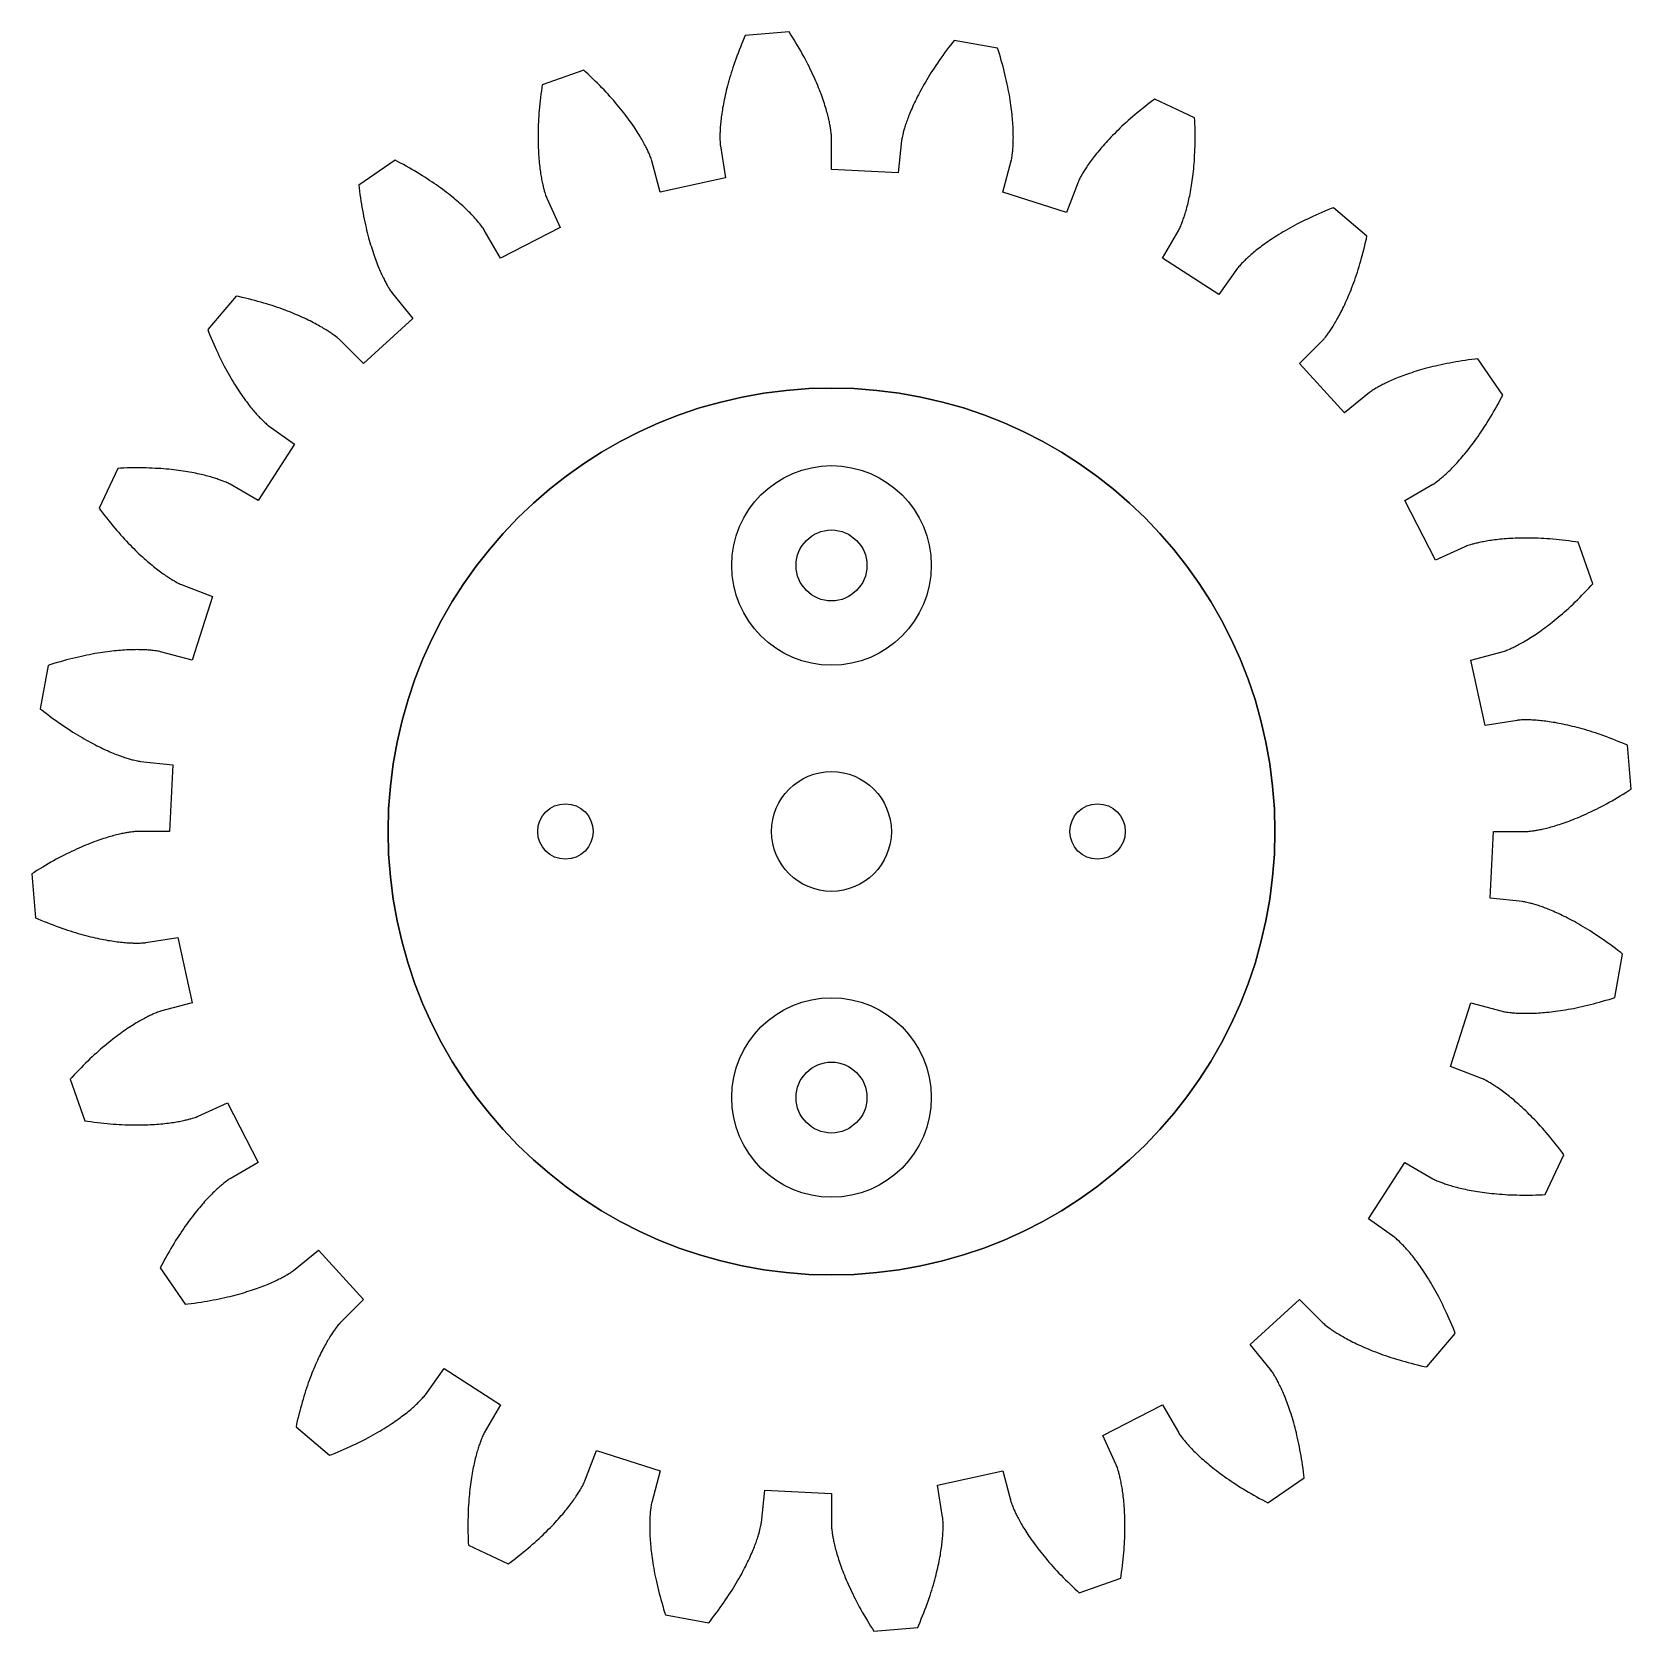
# Model space of a CAD drawing. Extents: x 0 to 3.61, y 0 to 3.61.
import ezdxf

# ---------------------------------------------------------------- set-up
doc = ezdxf.new("R2010")
doc.units = 0
doc.layers.add('1', color=1, linetype='CONTINUOUS')
doc.layers.add('Default Layer', color=1, linetype='CONTINUOUS')

msp = doc.modelspace()

# ---------------------------------------------------------------- linework, layer by layer
at = {"layer": '1'}
msp.add_lwpolyline([(3.2961, 1.803), (3.3692, 1.803), (3.3713, 1.8031), (3.374, 1.8033), (3.3764, 1.8035), (3.3792, 1.8038), (3.3826, 1.8042), (3.3863, 1.8047), (3.3884, 1.8051), (3.3906, 1.8054), (3.3929, 1.8058), (3.3953, 1.8062), (3.3978, 1.8067), (3.4004, 1.8072), (3.4032, 1.8078), (3.406, 1.8084), (3.409, 1.8091), (3.4121, 1.8098), (3.4152, 1.8106), (3.4185, 1.8114), (3.4219, 1.8123), (3.4255, 1.8133), (3.4291, 1.8143), (3.4328, 1.8154), (3.4366, 1.8166), (3.4405, 1.8178), (3.4446, 1.8191), (3.4487, 1.8204), (3.4529, 1.8219), (3.4573, 1.8234), (3.4617, 1.825), (3.4663, 1.8266), (3.4709, 1.8284), (3.4756, 1.8302), (3.4804, 1.8322), (3.4853, 1.8342), (3.4903, 1.8363), (3.4954, 1.8385), (3.5006, 1.8407), (3.5059, 1.8431), (3.5113, 1.8456), (3.5167, 1.8482), (3.5222, 1.8508), (3.5279, 1.8536), (3.5335, 1.8565), (3.5393, 1.8594), (3.5452, 1.8625), (3.5511, 1.8657), (3.5571, 1.869), (3.5632, 1.8724), (3.5694, 1.8759), (3.5756, 1.8796), (3.5819, 1.8833), (3.5883, 1.8872), (3.5947, 1.8912), (3.6012, 1.8953), (3.6061, 1.8984), (3.5981, 1.9974), (3.5928, 1.9997), (3.5857, 2.0027), (3.5788, 2.0056), (3.5718, 2.0084), (3.565, 2.0111), (3.5583, 2.0137), (3.5516, 2.0162), (3.5451, 2.0186), (3.5386, 2.0209), (3.5323, 2.0231), (3.526, 2.0252), (3.5198, 2.0272), (3.5137, 2.0291), (3.5077, 2.031), (3.5018, 2.0327), (3.4961, 2.0344), (3.4904, 2.036), (3.4848, 2.0375), (3.4793, 2.0389), (3.4739, 2.0402), (3.4686, 2.0415), (3.4635, 2.0427), (3.4584, 2.0438), (3.4534, 2.0449), (3.4486, 2.0459), (3.4439, 2.0468), (3.4392, 2.0477), (3.4347, 2.0485), (3.4303, 2.0492), (3.426, 2.0499), (3.4218, 2.0505), (3.4177, 2.0511), (3.4138, 2.0516), (3.4099, 2.0521), (3.4062, 2.0525), (3.4026, 2.0529), (3.3991, 2.0533), (3.3957, 2.0536), (3.3924, 2.0538), (3.3893, 2.054), (3.3862, 2.0542), (3.3833, 2.0544), (3.3805, 2.0545), (3.3778, 2.0546), (3.3753, 2.0547), (3.3728, 2.0547), (3.3705, 2.0547), (3.3683, 2.0547), (3.3662, 2.0547), (3.3624, 2.0546), (3.359, 2.0545), (3.3562, 2.0544), (3.3538, 2.0542), (3.3511, 2.0539), (3.349, 2.0537), (3.2769, 2.042), (3.2452, 2.1895), (3.3158, 2.2084), (3.3179, 2.209), (3.3204, 2.2099), (3.3227, 2.2107), (3.3253, 2.2117), (3.3284, 2.213), (3.3319, 2.2145), (3.3339, 2.2153), (3.3359, 2.2162), (3.338, 2.2172), (3.3402, 2.2182), (3.3425, 2.2193), (3.3449, 2.2205), (3.3474, 2.2218), (3.35, 2.2231), (3.3527, 2.2245), (3.3555, 2.226), (3.3584, 2.2276), (3.3613, 2.2293), (3.3644, 2.231), (3.3675, 2.2329), (3.3707, 2.2348), (3.3741, 2.2368), (3.3775, 2.2389), (3.3809, 2.2411), (3.3845, 2.2434), (3.3881, 2.2458), (3.3919, 2.2483), (3.3957, 2.2508), (3.3995, 2.2535), (3.4035, 2.2563), (3.4075, 2.2592), (3.4116, 2.2622), (3.4157, 2.2653), (3.42, 2.2685), (3.4242, 2.2718), (3.4286, 2.2753), (3.433, 2.2788), (3.4375, 2.2825), (3.442, 2.2863), (3.4466, 2.2901), (3.4513, 2.2942), (3.456, 2.2983), (3.4608, 2.3025), (3.4656, 2.3069), (3.4704, 2.3114), (3.4753, 2.316), (3.4803, 2.3208), (3.4853, 2.3256), (3.4903, 2.3306), (3.4954, 2.3357), (3.5005, 2.341), (3.5057, 2.3464), (3.5109, 2.3519), (3.5161, 2.3575), (3.52, 2.3618), (3.4866, 2.4554), (3.4809, 2.4563), (3.4733, 2.4573), (3.4658, 2.4583), (3.4584, 2.4592), (3.4511, 2.4601), (3.4439, 2.4608), (3.4369, 2.4615), (3.4299, 2.4621), (3.4231, 2.4627), (3.4164, 2.4632), (3.4098, 2.4636), (3.4033, 2.4639), (3.3969, 2.4642), (3.3906, 2.4644), (3.3845, 2.4646), (3.3785, 2.4647), (3.3726, 2.4647), (3.3668, 2.4648), (3.3611, 2.4647), (3.3556, 2.4646), (3.3502, 2.4645), (3.3449, 2.4643), (3.3397, 2.4641), (3.3346, 2.4638), (3.3297, 2.4635), (3.3249, 2.4632), (3.3202, 2.4628), (3.3156, 2.4624), (3.3111, 2.462), (3.3068, 2.4615), (3.3026, 2.4611), (3.2985, 2.4606), (3.2945, 2.46), (3.2907, 2.4595), (3.287, 2.459), (3.2834, 2.4584), (3.2799, 2.4578), (3.2766, 2.4572), (3.2734, 2.4566), (3.2702, 2.456), (3.2673, 2.4554), (3.2644, 2.4548), (3.2617, 2.4542), (3.2591, 2.4536), (3.2566, 2.453), (3.2542, 2.4524), (3.2519, 2.4518), (3.2498, 2.4513), (3.2478, 2.4507), (3.2441, 2.4497), (3.2409, 2.4487), (3.2382, 2.4478), (3.236, 2.447), (3.2335, 2.4461), (3.2315, 2.4452), (3.1648, 2.4153), (3.0961, 2.5496), (3.1594, 2.5861), (3.1612, 2.5873), (3.1634, 2.5887), (3.1654, 2.5901), (3.1677, 2.5918), (3.1704, 2.5938), (3.1734, 2.5962), (3.175, 2.5975), (3.1767, 2.5989), (3.1785, 2.6003), (3.1803, 2.6019), (3.1823, 2.6036), (3.1843, 2.6054), (3.1864, 2.6072), (3.1886, 2.6092), (3.1908, 2.6113), (3.1931, 2.6134), (3.1955, 2.6157), (3.1979, 2.6181), (3.2004, 2.6205), (3.203, 2.6231), (3.2056, 2.6258), (3.2083, 2.6286), (3.211, 2.6315), (3.2138, 2.6346), (3.2166, 2.6377), (3.2195, 2.6409), (3.2225, 2.6443), (3.2255, 2.6478), (3.2285, 2.6514), (3.2316, 2.6551), (3.2348, 2.6589), (3.2379, 2.6629), (3.2411, 2.6669), (3.2444, 2.6711), (3.2477, 2.6755), (3.251, 2.6799), (3.2543, 2.6845), (3.2577, 2.6892), (3.2611, 2.694), (3.2646, 2.6989), (3.268, 2.704), (3.2715, 2.7092), (3.275, 2.7146), (3.2785, 2.72), (3.282, 2.7256), (3.2856, 2.7314), (3.2891, 2.7372), (3.2927, 2.7432), (3.2963, 2.7493), (3.2999, 2.7556), (3.3035, 2.762), (3.307, 2.7685), (3.3106, 2.7752), (3.3142, 2.782), (3.3168, 2.7871), (3.2604, 2.8689), (3.2547, 2.8683), (3.2471, 2.8673), (3.2395, 2.8664), (3.2322, 2.8653), (3.2249, 2.8642), (3.2178, 2.8631), (3.2108, 2.862), (3.2039, 2.8608), (3.1972, 2.8595), (3.1906, 2.8582), (3.1841, 2.8569), (3.1777, 2.8556), (3.1715, 2.8542), (3.1654, 2.8528), (3.1594, 2.8514), (3.1536, 2.8499), (3.1478, 2.8484), (3.1422, 2.8469), (3.1368, 2.8454), (3.1315, 2.8439), (3.1263, 2.8424), (3.1212, 2.8408), (3.1162, 2.8393), (3.1114, 2.8377), (3.1067, 2.8361), (3.1021, 2.8346), (3.0977, 2.833), (3.0934, 2.8314), (3.0892, 2.8299), (3.0851, 2.8283), (3.0812, 2.8268), (3.0774, 2.8252), (3.0737, 2.8237), (3.0701, 2.8222), (3.0667, 2.8207), (3.0633, 2.8192), (3.0601, 2.8177), (3.057, 2.8163), (3.0541, 2.8149), (3.0512, 2.8135), (3.0485, 2.8122), (3.0459, 2.8108), (3.0434, 2.8096), (3.0411, 2.8083), (3.0388, 2.8071), (3.0367, 2.8059), (3.0346, 2.8047), (3.0327, 2.8036), (3.0309, 2.8026), (3.0277, 2.8006), (3.0248, 2.7988), (3.0224, 2.7973), (3.0205, 2.7959), (3.0183, 2.7944), (3.0166, 2.7931), (2.9599, 2.7469), (2.8588, 2.8588), (2.9105, 2.9105), (2.9119, 2.912), (2.9137, 2.9141), (2.9152, 2.9159), (2.917, 2.9181), (2.9191, 2.9207), (2.9214, 2.9238), (2.9226, 2.9255), (2.9239, 2.9273), (2.9253, 2.9292), (2.9266, 2.9312), (2.9281, 2.9333), (2.9296, 2.9355), (2.9311, 2.9379), (2.9327, 2.9403), (2.9343, 2.9429), (2.936, 2.9456), (2.9377, 2.9484), (2.9394, 2.9513), (2.9412, 2.9544), (2.943, 2.9575), (2.9448, 2.9608), (2.9467, 2.9642), (2.9486, 2.9677), (2.9505, 2.9714), (2.9524, 2.9751), (2.9544, 2.979), (2.9564, 2.983), (2.9584, 2.9872), (2.9604, 2.9914), (2.9624, 2.9958), (2.9644, 3.0003), (2.9665, 3.005), (2.9685, 3.0097), (2.9706, 3.0146), (2.9726, 3.0196), (2.9747, 3.0248), (2.9768, 3.0301), (2.9788, 3.0355), (2.9808, 3.041), (2.9829, 3.0467), (2.9849, 3.0525), (2.9869, 3.0584), (2.9889, 3.0645), (2.9909, 3.0707), (2.9929, 3.077), (2.9948, 3.0834), (2.9967, 3.09), (2.9986, 3.0967), (3.0005, 3.1036), (3.0023, 3.1106), (3.0041, 3.1177), (3.0059, 3.1249), (3.0076, 3.1323), (3.0093, 3.1398), (3.0105, 3.1454), (2.9349, 3.2098), (2.9295, 3.2077), (2.9224, 3.2048), (2.9154, 3.2019), (2.9085, 3.199), (2.9018, 3.1961), (2.8952, 3.1932), (2.8887, 3.1902), (2.8824, 3.1873), (2.8762, 3.1843), (2.8702, 3.1814), (2.8642, 3.1784), (2.8584, 3.1755), (2.8528, 3.1726), (2.8473, 3.1696), (2.8419, 3.1667), (2.8366, 3.1638), (2.8314, 3.1609), (2.8264, 3.158), (2.8215, 3.1551), (2.8168, 3.1523), (2.8122, 3.1494), (2.8077, 3.1466), (2.8033, 3.1438), (2.799, 3.1411), (2.7949, 3.1383), (2.7909, 3.1356), (2.787, 3.133), (2.7832, 3.1303), (2.7796, 3.1278), (2.7761, 3.1252), (2.7727, 3.1227), (2.7694, 3.1202), (2.7662, 3.1178), (2.7632, 3.1154), (2.7602, 3.1131), (2.7574, 3.1108), (2.7547, 3.1085), (2.7521, 3.1064), (2.7496, 3.1042), (2.7472, 3.1022), (2.7449, 3.1001), (2.7427, 3.0982), (2.7407, 3.0963), (2.7387, 3.0945), (2.7368, 3.0927), (2.7351, 3.091), (2.7334, 3.0894), (2.7319, 3.0878), (2.7304, 3.0863), (2.7277, 3.0836), (2.7255, 3.0811), (2.7236, 3.079), (2.722, 3.0772), (2.7203, 3.0751), (2.719, 3.0734), (2.6762, 3.0141), (2.5496, 3.0961), (2.5861, 3.1594), (2.5871, 3.1613), (2.5883, 3.1637), (2.5893, 3.1658), (2.5905, 3.1684), (2.5918, 3.1715), (2.5932, 3.1751), (2.594, 3.177), (2.5947, 3.1791), (2.5956, 3.1812), (2.5964, 3.1836), (2.5972, 3.186), (2.5981, 3.1885), (2.599, 3.1912), (2.5999, 3.194), (2.6008, 3.1969), (2.6017, 3.1999), (2.6026, 3.203), (2.6035, 3.2063), (2.6044, 3.2097), (2.6054, 3.2132), (2.6063, 3.2169), (2.6072, 3.2206), (2.6081, 3.2245), (2.609, 3.2285), (2.6099, 3.2327), (2.6108, 3.2369), (2.6117, 3.2413), (2.6125, 3.2458), (2.6134, 3.2505), (2.6142, 3.2552), (2.615, 3.2601), (2.6158, 3.2651), (2.6165, 3.2703), (2.6172, 3.2755), (2.6179, 3.2809), (2.6186, 3.2864), (2.6192, 3.292), (2.6198, 3.2978), (2.6203, 3.3037), (2.6208, 3.3097), (2.6213, 3.3158), (2.6217, 3.322), (2.622, 3.3284), (2.6223, 3.3349), (2.6226, 3.3415), (2.6228, 3.3483), (2.6229, 3.3551), (2.623, 3.3621), (2.6231, 3.3692), (2.623, 3.3764), (2.6229, 3.3837), (2.6228, 3.3912), (2.6226, 3.3988), (2.6222, 3.4064), (2.622, 3.4122), (2.5322, 3.4548), (2.5276, 3.4514), (2.5214, 3.4468), (2.5154, 3.4422), (2.5096, 3.4376), (2.5038, 3.433), (2.4982, 3.4285), (2.4927, 3.424), (2.4874, 3.4195), (2.4822, 3.415), (2.4771, 3.4106), (2.4721, 3.4062), (2.4673, 3.4019), (2.4626, 3.3976), (2.458, 3.3933), (2.4535, 3.3891), (2.4492, 3.3849), (2.445, 3.3808), (2.4409, 3.3767), (2.4369, 3.3726), (2.433, 3.3687), (2.4293, 3.3647), (2.4257, 3.3608), (2.4222, 3.357), (2.4188, 3.3533), (2.4155, 3.3496), (2.4123, 3.3459), (2.4093, 3.3423), (2.4063, 3.3388), (2.4035, 3.3354), (2.4007, 3.332), (2.3981, 3.3287), (2.3955, 3.3254), (2.3931, 3.3223), (2.3908, 3.3192), (2.3885, 3.3162), (2.3864, 3.3132), (2.3844, 3.3104), (2.3824, 3.3076), (2.3805, 3.3049), (2.3788, 3.3022), (2.3771, 3.2997), (2.3755, 3.2973), (2.374, 3.2949), (2.3726, 3.2926), (2.3712, 3.2904), (2.37, 3.2883), (2.3688, 3.2863), (2.3677, 3.2844), (2.3667, 3.2826), (2.3648, 3.2793), (2.3633, 3.2763), (2.362, 3.2738), (2.3609, 3.2716), (2.3598, 3.2692), (2.359, 3.2672), (2.333, 3.1989), (2.1895, 3.2452), (2.2084, 3.3158), (2.2089, 3.3179), (2.2094, 3.3205), (2.2098, 3.3229), (2.2103, 3.3257), (2.2107, 3.329), (2.2112, 3.3328), (2.2114, 3.3349), (2.2116, 3.3371), (2.2118, 3.3394), (2.212, 3.3418), (2.2122, 3.3444), (2.2124, 3.3471), (2.2126, 3.3499), (2.2127, 3.3528), (2.2128, 3.3558), (2.2129, 3.359), (2.213, 3.3623), (2.213, 3.3657), (2.2131, 3.3692), (2.213, 3.3728), (2.213, 3.3766), (2.2129, 3.3805), (2.2128, 3.3845), (2.2126, 3.3886), (2.2124, 3.3928), (2.2122, 3.3971), (2.2119, 3.4016), (2.2115, 3.4062), (2.2111, 3.4109), (2.2107, 3.4157), (2.2102, 3.4206), (2.2097, 3.4257), (2.209, 3.4308), (2.2084, 3.4361), (2.2076, 3.4414), (2.2069, 3.4469), (2.206, 3.4525), (2.2051, 3.4582), (2.2041, 3.4641), (2.203, 3.47), (2.2018, 3.476), (2.2006, 3.4822), (2.1993, 3.4884), (2.1979, 3.4948), (2.1965, 3.5012), (2.1949, 3.5078), (2.1933, 3.5144), (2.1916, 3.5212), (2.1898, 3.5281), (2.1879, 3.535), (2.1859, 3.5421), (2.1838, 3.5492), (2.1816, 3.5565), (2.1793, 3.5638), (2.1776, 3.5693), (2.0799, 3.5872), (2.0763, 3.5828), (2.0715, 3.5767), (2.0669, 3.5707), (2.0624, 3.5647), (2.0581, 3.5588), (2.0538, 3.553), (2.0497, 3.5472), (2.0457, 3.5415), (2.0418, 3.5359), (2.038, 3.5303), (2.0344, 3.5248), (2.0308, 3.5193), (2.0274, 3.5139), (2.0241, 3.5086), (2.0209, 3.5034), (2.0177, 3.4982), (2.0147, 3.4932), (2.0119, 3.4882), (2.0091, 3.4832), (2.0064, 3.4784), (2.0038, 3.4736), (2.0013, 3.4689), (1.9989, 3.4643), (1.9966, 3.4598), (1.9944, 3.4554), (1.9922, 3.451), (1.9902, 3.4468), (1.9883, 3.4426), (1.9864, 3.4386), (1.9846, 3.4346), (1.9829, 3.4307), (1.9813, 3.4269), (1.9798, 3.4232), (1.9783, 3.4196), (1.977, 3.4161), (1.9757, 3.4127), (1.9744, 3.4094), (1.9733, 3.4063), (1.9722, 3.4032), (1.9711, 3.4002), (1.9702, 3.3973), (1.9693, 3.3945), (1.9684, 3.3918), (1.9676, 3.3893), (1.9669, 3.3868), (1.9662, 3.3845), (1.9656, 3.3822), (1.965, 3.3801), (1.9645, 3.3781), (1.9636, 3.3744), (1.9629, 3.3711), (1.9623, 3.3683), (1.9618, 3.366), (1.9614, 3.3633), (1.9611, 3.3612), (1.9537, 3.2885), (1.803, 3.2961), (1.803, 3.3692), (1.803, 3.3713), (1.8028, 3.374), (1.8026, 3.3764), (1.8023, 3.3792), (1.8019, 3.3826), (1.8013, 3.3863), (1.801, 3.3884), (1.8007, 3.3906), (1.8003, 3.3929), (1.7998, 3.3953), (1.7994, 3.3978), (1.7988, 3.4004), (1.7983, 3.4032), (1.7976, 3.406), (1.797, 3.409), (1.7962, 3.4121), (1.7955, 3.4152), (1.7946, 3.4185), (1.7937, 3.4219), (1.7928, 3.4255), (1.7918, 3.4291), (1.7907, 3.4328), (1.7895, 3.4366), (1.7883, 3.4405), (1.787, 3.4446), (1.7856, 3.4487), (1.7842, 3.4529), (1.7827, 3.4573), (1.7811, 3.4617), (1.7794, 3.4663), (1.7777, 3.4709), (1.7758, 3.4756), (1.7739, 3.4804), (1.7719, 3.4853), (1.7698, 3.4903), (1.7676, 3.4954), (1.7653, 3.5006), (1.763, 3.5059), (1.7605, 3.5113), (1.7579, 3.5167), (1.7553, 3.5222), (1.7525, 3.5279), (1.7496, 3.5335), (1.7466, 3.5393), (1.7435, 3.5452), (1.7404, 3.5511), (1.7371, 3.5571), (1.7337, 3.5632), (1.7301, 3.5694), (1.7265, 3.5756), (1.7227, 3.5819), (1.7189, 3.5883), (1.7149, 3.5947), (1.7108, 3.6012), (1.7077, 3.6061), (1.6086, 3.5981), (1.6063, 3.5928), (1.6033, 3.5857), (1.6004, 3.5788), (1.5976, 3.5718), (1.5949, 3.565), (1.5923, 3.5583), (1.5899, 3.5516), (1.5875, 3.5451), (1.5852, 3.5386), (1.583, 3.5323), (1.5809, 3.526), (1.5789, 3.5198), (1.5769, 3.5137), (1.5751, 3.5077), (1.5733, 3.5018), (1.5717, 3.4961), (1.5701, 3.4904), (1.5686, 3.4848), (1.5672, 3.4793), (1.5658, 3.4739), (1.5646, 3.4686), (1.5634, 3.4635), (1.5622, 3.4584), (1.5612, 3.4534), (1.5602, 3.4486), (1.5593, 3.4439), (1.5584, 3.4392), (1.5576, 3.4347), (1.5569, 3.4303), (1.5562, 3.426), (1.5555, 3.4218), (1.555, 3.4177), (1.5544, 3.4138), (1.554, 3.4099), (1.5535, 3.4062), (1.5532, 3.4026), (1.5528, 3.3991), (1.5525, 3.3957), (1.5523, 3.3924), (1.552, 3.3893), (1.5518, 3.3862), (1.5517, 3.3833), (1.5516, 3.3805), (1.5515, 3.3778), (1.5514, 3.3753), (1.5514, 3.3728), (1.5513, 3.3705), (1.5513, 3.3683), (1.5514, 3.3662), (1.5514, 3.3624), (1.5516, 3.359), (1.5517, 3.3562), (1.5519, 3.3538), (1.5521, 3.3511), (1.5524, 3.349), (1.5641, 3.2769), (1.4166, 3.2452), (1.3977, 3.3158), (1.3971, 3.3179), (1.3962, 3.3204), (1.3954, 3.3227), (1.3943, 3.3253), (1.3931, 3.3284), (1.3916, 3.3319), (1.3908, 3.3339), (1.3899, 3.3359), (1.3889, 3.338), (1.3878, 3.3402), (1.3867, 3.3425), (1.3855, 3.3449), (1.3843, 3.3474), (1.3829, 3.35), (1.3815, 3.3527), (1.38, 3.3555), (1.3785, 3.3584), (1.3768, 3.3613), (1.375, 3.3644), (1.3732, 3.3675), (1.3713, 3.3707), (1.3693, 3.3741), (1.3672, 3.3775), (1.365, 3.3809), (1.3627, 3.3845), (1.3603, 3.3881), (1.3578, 3.3919), (1.3552, 3.3957), (1.3525, 3.3995), (1.3498, 3.4035), (1.3469, 3.4075), (1.3439, 3.4116), (1.3408, 3.4157), (1.3376, 3.42), (1.3342, 3.4242), (1.3308, 3.4286), (1.3273, 3.433), (1.3236, 3.4375), (1.3198, 3.442), (1.3159, 3.4466), (1.3119, 3.4513), (1.3078, 3.456), (1.3035, 3.4608), (1.2992, 3.4656), (1.2947, 3.4704), (1.2901, 3.4753), (1.2853, 3.4803), (1.2804, 3.4853), (1.2755, 3.4903), (1.2703, 3.4954), (1.2651, 3.5005), (1.2597, 3.5057), (1.2542, 3.5109), (1.2485, 3.5161), (1.2443, 3.52), (1.1507, 3.4866), (1.1498, 3.4809), (1.1487, 3.4733), (1.1477, 3.4658), (1.1468, 3.4584), (1.146, 3.4511), (1.1452, 3.4439), (1.1445, 3.4369), (1.1439, 3.4299), (1.1434, 3.4231), (1.1429, 3.4164), (1.1425, 3.4098), (1.1422, 3.4033), (1.1419, 3.3969), (1.1417, 3.3906), (1.1415, 3.3845), (1.1414, 3.3785), (1.1413, 3.3726), (1.1413, 3.3668), (1.1414, 3.3611), (1.1415, 3.3556), (1.1416, 3.3502), (1.1418, 3.3449), (1.142, 3.3397), (1.1423, 3.3346), (1.1426, 3.3297), (1.1429, 3.3249), (1.1433, 3.3202), (1.1437, 3.3156), (1.1441, 3.3111), (1.1445, 3.3068), (1.145, 3.3026), (1.1455, 3.2985), (1.146, 3.2945), (1.1466, 3.2907), (1.1471, 3.287), (1.1477, 3.2834), (1.1483, 3.2799), (1.1488, 3.2766), (1.1494, 3.2734), (1.15, 3.2702), (1.1506, 3.2673), (1.1513, 3.2644), (1.1519, 3.2617), (1.1525, 3.2591), (1.1531, 3.2566), (1.1536, 3.2542), (1.1542, 3.2519), (1.1548, 3.2498), (1.1554, 3.2478), (1.1564, 3.2441), (1.1574, 3.2409), (1.1583, 3.2382), (1.1591, 3.236), (1.16, 3.2335), (1.1608, 3.2315), (1.1908, 3.1648), (1.0565, 3.0961), (1.02, 3.1594), (1.0188, 3.1612), (1.0173, 3.1634), (1.016, 3.1654), (1.0143, 3.1677), (1.0123, 3.1704), (1.0099, 3.1734), (1.0086, 3.175), (1.0072, 3.1767), (1.0057, 3.1785), (1.0041, 3.1803), (1.0025, 3.1823), (1.0007, 3.1843), (0.9988, 3.1864), (0.9969, 3.1886), (0.9948, 3.1908), (0.9926, 3.1931), (0.9904, 3.1955), (0.988, 3.1979), (0.9855, 3.2004), (0.9829, 3.203), (0.9802, 3.2056), (0.9775, 3.2083), (0.9745, 3.211), (0.9715, 3.2138), (0.9684, 3.2166), (0.9651, 3.2195), (0.9618, 3.2225), (0.9583, 3.2255), (0.9547, 3.2285), (0.951, 3.2316), (0.9472, 3.2348), (0.9432, 3.2379), (0.9391, 3.2411), (0.9349, 3.2444), (0.9306, 3.2477), (0.9262, 3.251), (0.9216, 3.2543), (0.9169, 3.2577), (0.9121, 3.2611), (0.9071, 3.2646), (0.9021, 3.268), (0.8968, 3.2715), (0.8915, 3.275), (0.886, 3.2785), (0.8804, 3.282), (0.8747, 3.2856), (0.8689, 3.2891), (0.8629, 3.2927), (0.8567, 3.2963), (0.8505, 3.2999), (0.8441, 3.3035), (0.8375, 3.307), (0.8309, 3.3106), (0.824, 3.3142), (0.8189, 3.3168), (0.7372, 3.2604), (0.7378, 3.2547), (0.7387, 3.2471), (0.7397, 3.2395), (0.7407, 3.2322), (0.7418, 3.2249), (0.7429, 3.2178), (0.7441, 3.2108), (0.7453, 3.2039), (0.7466, 3.1972), (0.7478, 3.1906), (0.7492, 3.1841), (0.7505, 3.1777), (0.7519, 3.1715), (0.7533, 3.1654), (0.7547, 3.1594), (0.7562, 3.1536), (0.7576, 3.1478), (0.7591, 3.1422), (0.7606, 3.1368), (0.7622, 3.1315), (0.7637, 3.1263), (0.7653, 3.1212), (0.7668, 3.1162), (0.7684, 3.1114), (0.7699, 3.1067), (0.7715, 3.1021), (0.7731, 3.0977), (0.7746, 3.0934), (0.7762, 3.0892), (0.7778, 3.0851), (0.7793, 3.0812), (0.7809, 3.0774), (0.7824, 3.0737), (0.7839, 3.0701), (0.7854, 3.0667), (0.7869, 3.0633), (0.7883, 3.0601), (0.7898, 3.057), (0.7912, 3.0541), (0.7925, 3.0512), (0.7939, 3.0485), (0.7952, 3.0459), (0.7965, 3.0434), (0.7978, 3.0411), (0.799, 3.0388), (0.8002, 3.0367), (0.8013, 3.0346), (0.8024, 3.0327), (0.8035, 3.0309), (0.8055, 3.0277), (0.8072, 3.0248), (0.8088, 3.0224), (0.8102, 3.0205), (0.8117, 3.0183), (0.813, 3.0166), (0.8592, 2.9599), (0.7473, 2.8588), (0.6956, 2.9105), (0.694, 2.9119), (0.692, 2.9137), (0.6902, 2.9152), (0.688, 2.917), (0.6853, 2.9191), (0.6823, 2.9214), (0.6806, 2.9226), (0.6788, 2.9239), (0.6769, 2.9253), (0.6749, 2.9266), (0.6728, 2.9281), (0.6705, 2.9296), (0.6682, 2.9311), (0.6657, 2.9327), (0.6632, 2.9343), (0.6605, 2.936), (0.6577, 2.9377), (0.6548, 2.9394), (0.6517, 2.9412), (0.6486, 2.943), (0.6453, 2.9448), (0.6419, 2.9467), (0.6384, 2.9486), (0.6347, 2.9505), (0.631, 2.9524), (0.6271, 2.9544), (0.6231, 2.9564), (0.6189, 2.9584), (0.6147, 2.9604), (0.6103, 2.9624), (0.6058, 2.9644), (0.6011, 2.9665), (0.5964, 2.9685), (0.5915, 2.9706), (0.5864, 2.9726), (0.5813, 2.9747), (0.576, 2.9768), (0.5706, 2.9788), (0.5651, 2.9808), (0.5594, 2.9829), (0.5536, 2.9849), (0.5477, 2.9869), (0.5416, 2.9889), (0.5354, 2.9909), (0.5291, 2.9929), (0.5226, 2.9948), (0.5161, 2.9967), (0.5093, 2.9986), (0.5025, 3.0005), (0.4955, 3.0023), (0.4884, 3.0041), (0.4812, 3.0059), (0.4738, 3.0076), (0.4663, 3.0093), (0.4607, 3.0105), (0.3963, 2.9349), (0.3984, 2.9295), (0.4013, 2.9224), (0.4041, 2.9154), (0.4071, 2.9085), (0.41, 2.9018), (0.4129, 2.8952), (0.4158, 2.8887), (0.4188, 2.8824), (0.4217, 2.8762), (0.4247, 2.8702), (0.4276, 2.8642), (0.4306, 2.8584), (0.4335, 2.8528), (0.4365, 2.8473), (0.4394, 2.8419), (0.4423, 2.8366), (0.4452, 2.8314), (0.4481, 2.8264), (0.451, 2.8215), (0.4538, 2.8168), (0.4566, 2.8122), (0.4595, 2.8077), (0.4622, 2.8033), (0.465, 2.799), (0.4677, 2.7949), (0.4704, 2.7909), (0.4731, 2.787), (0.4757, 2.7832), (0.4783, 2.7796), (0.4809, 2.7761), (0.4834, 2.7727), (0.4859, 2.7694), (0.4883, 2.7662), (0.4907, 2.7632), (0.493, 2.7602), (0.4953, 2.7574), (0.4975, 2.7547), (0.4997, 2.7521), (0.5018, 2.7496), (0.5039, 2.7472), (0.5059, 2.7449), (0.5079, 2.7427), (0.5098, 2.7407), (0.5116, 2.7387), (0.5134, 2.7368), (0.5151, 2.7351), (0.5167, 2.7334), (0.5183, 2.7319), (0.5197, 2.7304), (0.5225, 2.7277), (0.525, 2.7255), (0.5271, 2.7236), (0.5289, 2.722), (0.531, 2.7203), (0.5327, 2.719), (0.5919, 2.6762), (0.51, 2.5496), (0.4467, 2.5861), (0.4448, 2.5871), (0.4424, 2.5883), (0.4402, 2.5893), (0.4376, 2.5905), (0.4346, 2.5918), (0.431, 2.5932), (0.4291, 2.594), (0.427, 2.5947), (0.4248, 2.5956), (0.4225, 2.5964), (0.4201, 2.5972), (0.4176, 2.5981), (0.4149, 2.599), (0.4121, 2.5999), (0.4092, 2.6008), (0.4062, 2.6017), (0.403, 2.6026), (0.3998, 2.6035), (0.3964, 2.6044), (0.3928, 2.6054), (0.3892, 2.6063), (0.3854, 2.6072), (0.3816, 2.6081), (0.3775, 2.609), (0.3734, 2.6099), (0.3691, 2.6108), (0.3648, 2.6117), (0.3602, 2.6125), (0.3556, 2.6134), (0.3508, 2.6142), (0.346, 2.615), (0.341, 2.6158), (0.3358, 2.6165), (0.3306, 2.6172), (0.3252, 2.6179), (0.3197, 2.6186), (0.314, 2.6192), (0.3083, 2.6198), (0.3024, 2.6203), (0.2964, 2.6208), (0.2903, 2.6213), (0.284, 2.6217), (0.2777, 2.622), (0.2712, 2.6223), (0.2645, 2.6226), (0.2578, 2.6228), (0.251, 2.6229), (0.244, 2.623), (0.2369, 2.6231), (0.2297, 2.623), (0.2223, 2.6229), (0.2149, 2.6228), (0.2073, 2.6226), (0.1996, 2.6222), (0.1939, 2.622), (0.1513, 2.5322), (0.1547, 2.5276), (0.1593, 2.5214), (0.1639, 2.5154), (0.1685, 2.5096), (0.1731, 2.5038), (0.1776, 2.4982), (0.1821, 2.4927), (0.1866, 2.4874), (0.191, 2.4822), (0.1955, 2.4771), (0.1998, 2.4721), (0.2042, 2.4673), (0.2085, 2.4626), (0.2128, 2.458), (0.217, 2.4535), (0.2212, 2.4492), (0.2253, 2.445), (0.2294, 2.4409), (0.2334, 2.4369), (0.2374, 2.433), (0.2413, 2.4293), (0.2452, 2.4257), (0.249, 2.4222), (0.2528, 2.4188), (0.2565, 2.4155), (0.2602, 2.4123), (0.2637, 2.4093), (0.2673, 2.4063), (0.2707, 2.4035), (0.2741, 2.4007), (0.2774, 2.3981), (0.2806, 2.3955), (0.2838, 2.3931), (0.2869, 2.3908), (0.2899, 2.3885), (0.2929, 2.3864), (0.2957, 2.3844), (0.2985, 2.3824), (0.3012, 2.3805), (0.3038, 2.3788), (0.3064, 2.3771), (0.3088, 2.3755), (0.3112, 2.374), (0.3134, 2.3726), (0.3156, 2.3712), (0.3177, 2.37), (0.3197, 2.3688), (0.3216, 2.3677), (0.3235, 2.3667), (0.3268, 2.3648), (0.3298, 2.3633), (0.3323, 2.362), (0.3345, 2.3609), (0.3369, 2.3598), (0.3389, 2.359), (0.4072, 2.333), (0.3609, 2.1895), (0.2902, 2.2084), (0.2882, 2.2089), (0.2855, 2.2094), (0.2832, 2.2098), (0.2803, 2.2103), (0.277, 2.2107), (0.2733, 2.2112), (0.2712, 2.2114), (0.269, 2.2116), (0.2667, 2.2118), (0.2642, 2.212), (0.2617, 2.2122), (0.259, 2.2124), (0.2562, 2.2126), (0.2533, 2.2127), (0.2502, 2.2128), (0.2471, 2.2129), (0.2438, 2.213), (0.2404, 2.213), (0.2369, 2.2131), (0.2332, 2.213), (0.2295, 2.213), (0.2256, 2.2129), (0.2216, 2.2128), (0.2175, 2.2126), (0.2133, 2.2124), (0.2089, 2.2122), (0.2045, 2.2119), (0.1999, 2.2115), (0.1952, 2.2111), (0.1904, 2.2107), (0.1855, 2.2102), (0.1804, 2.2097), (0.1753, 2.209), (0.17, 2.2084), (0.1646, 2.2076), (0.1591, 2.2069), (0.1535, 2.206), (0.1478, 2.2051), (0.142, 2.2041), (0.1361, 2.203), (0.13, 2.2018), (0.1239, 2.2006), (0.1177, 2.1993), (0.1113, 2.1979), (0.1049, 2.1965), (0.0983, 2.1949), (0.0916, 2.1933), (0.0849, 2.1916), (0.078, 2.1898), (0.071, 2.1879), (0.064, 2.1859), (0.0568, 2.1838), (0.0496, 2.1816), (0.0422, 2.1793), (0.0368, 2.1776), (0.0188, 2.0799), (0.0233, 2.0763), (0.0294, 2.0715), (0.0354, 2.0669), (0.0413, 2.0624), (0.0472, 2.0581), (0.0531, 2.0538), (0.0588, 2.0497), (0.0645, 2.0457), (0.0702, 2.0418), (0.0758, 2.038), (0.0813, 2.0344), (0.0867, 2.0308), (0.0921, 2.0274), (0.0974, 2.0241), (0.1027, 2.0209), (0.1078, 2.0177), (0.1129, 2.0147), (0.1179, 2.0119), (0.1229, 2.0091), (0.1277, 2.0064), (0.1325, 2.0038), (0.1372, 2.0013), (0.1418, 1.9989), (0.1463, 1.9966), (0.1507, 1.9944), (0.155, 1.9922), (0.1593, 1.9902), (0.1634, 1.9883), (0.1675, 1.9864), (0.1715, 1.9846), (0.1754, 1.9829), (0.1792, 1.9813), (0.1828, 1.9798), (0.1864, 1.9783), (0.1899, 1.977), (0.1933, 1.9757), (0.1966, 1.9744), (0.1998, 1.9733), (0.2029, 1.9722), (0.2059, 1.9711), (0.2088, 1.9702), (0.2116, 1.9693), (0.2142, 1.9684), (0.2168, 1.9676), (0.2193, 1.9669), (0.2216, 1.9662), (0.2238, 1.9656), (0.226, 1.965), (0.228, 1.9645), (0.2317, 1.9636), (0.235, 1.9629), (0.2378, 1.9623), (0.2401, 1.9618), (0.2427, 1.9614), (0.2449, 1.9611), (0.3176, 1.9537), (0.31, 1.803), (0.2369, 1.803), (0.2347, 1.803), (0.2321, 1.8028), (0.2297, 1.8026), (0.2268, 1.8023), (0.2235, 1.8019), (0.2197, 1.8013), (0.2177, 1.801), (0.2155, 1.8007), (0.2132, 1.8003), (0.2108, 1.7998), (0.2083, 1.7994), (0.2057, 1.7988), (0.2029, 1.7983), (0.2001, 1.7976), (0.1971, 1.797), (0.194, 1.7962), (0.1908, 1.7955), (0.1875, 1.7946), (0.1841, 1.7937), (0.1806, 1.7928), (0.177, 1.7918), (0.1733, 1.7907), (0.1695, 1.7895), (0.1655, 1.7883), (0.1615, 1.787), (0.1574, 1.7856), (0.1531, 1.7842), (0.1488, 1.7827), (0.1444, 1.7811), (0.1398, 1.7794), (0.1352, 1.7777), (0.1305, 1.7758), (0.1256, 1.7739), (0.1207, 1.7719), (0.1157, 1.7698), (0.1106, 1.7676), (0.1055, 1.7653), (0.1002, 1.763), (0.0948, 1.7605), (0.0894, 1.7579), (0.0838, 1.7553), (0.0782, 1.7525), (0.0725, 1.7496), (0.0667, 1.7466), (0.0609, 1.7435), (0.0549, 1.7404), (0.0489, 1.7371), (0.0428, 1.7337), (0.0367, 1.7301), (0.0305, 1.7265), (0.0242, 1.7227), (0.0178, 1.7189), (0.0113, 1.7149), (0.0048, 1.7108), (0, 1.7077), (0.008, 1.6086), (0.0132, 1.6063), (0.0203, 1.6033), (0.0273, 1.6004), (0.0342, 1.5976), (0.0411, 1.5949), (0.0478, 1.5923), (0.0544, 1.5899), (0.061, 1.5875), (0.0674, 1.5852), (0.0738, 1.583), (0.0801, 1.5809), (0.0863, 1.5789), (0.0924, 1.5769), (0.0983, 1.5751), (0.1042, 1.5733), (0.11, 1.5717), (0.1157, 1.5701), (0.1213, 1.5686), (0.1268, 1.5672), (0.1322, 1.5658), (0.1374, 1.5646), (0.1426, 1.5634), (0.1477, 1.5622), (0.1526, 1.5612), (0.1575, 1.5602), (0.1622, 1.5593), (0.1668, 1.5584), (0.1714, 1.5576), (0.1758, 1.5569), (0.1801, 1.5562), (0.1843, 1.5555), (0.1883, 1.555), (0.1923, 1.5544), (0.1961, 1.554), (0.1999, 1.5535), (0.2035, 1.5532), (0.207, 1.5528), (0.2104, 1.5525), (0.2137, 1.5523), (0.2168, 1.552), (0.2198, 1.5518), (0.2228, 1.5517), (0.2256, 1.5516), (0.2282, 1.5515), (0.2308, 1.5514), (0.2333, 1.5514), (0.2356, 1.5513), (0.2378, 1.5513), (0.2399, 1.5514), (0.2437, 1.5514), (0.247, 1.5516), (0.2499, 1.5517), (0.2523, 1.5519), (0.2549, 1.5521), (0.2571, 1.5524), (0.3292, 1.5641), (0.3609, 1.4166), (0.2902, 1.3977), (0.2882, 1.3971), (0.2857, 1.3962), (0.2834, 1.3954), (0.2807, 1.3943), (0.2776, 1.3931), (0.2741, 1.3916), (0.2722, 1.3908), (0.2702, 1.3899), (0.2681, 1.3889), (0.2659, 1.3878), (0.2636, 1.3867), (0.2612, 1.3855), (0.2587, 1.3843), (0.2561, 1.3829), (0.2534, 1.3815), (0.2506, 1.38), (0.2477, 1.3785), (0.2448, 1.3768), (0.2417, 1.375), (0.2386, 1.3732), (0.2353, 1.3713), (0.232, 1.3693), (0.2286, 1.3672), (0.2251, 1.365), (0.2216, 1.3627), (0.2179, 1.3603), (0.2142, 1.3578), (0.2104, 1.3552), (0.2065, 1.3525), (0.2026, 1.3498), (0.1986, 1.3469), (0.1945, 1.3439), (0.1903, 1.3408), (0.1861, 1.3376), (0.1818, 1.3342), (0.1775, 1.3308), (0.1731, 1.3273), (0.1686, 1.3236), (0.164, 1.3198), (0.1594, 1.3159), (0.1548, 1.3119), (0.1501, 1.3078), (0.1453, 1.3035), (0.1405, 1.2992), (0.1356, 1.2947), (0.1307, 1.2901), (0.1258, 1.2853), (0.1208, 1.2804), (0.1157, 1.2755), (0.1107, 1.2703), (0.1055, 1.2651), (0.1004, 1.2597), (0.0952, 1.2542), (0.09, 1.2485), (0.0861, 1.2443), (0.1195, 1.1507), (0.1251, 1.1498), (0.1328, 1.1487), (0.1403, 1.1477), (0.1477, 1.1468), (0.1549, 1.146), (0.1621, 1.1452), (0.1692, 1.1445), (0.1761, 1.1439), (0.183, 1.1434), (0.1897, 1.1429), (0.1963, 1.1425), (0.2028, 1.1422), (0.2092, 1.1419), (0.2154, 1.1417), (0.2216, 1.1415), (0.2276, 1.1414), (0.2335, 1.1413), (0.2393, 1.1413), (0.2449, 1.1414), (0.2505, 1.1415), (0.2559, 1.1416), (0.2612, 1.1418), (0.2664, 1.142), (0.2715, 1.1423), (0.2764, 1.1426), (0.2812, 1.1429), (0.2859, 1.1433), (0.2905, 1.1437), (0.2949, 1.1441), (0.2993, 1.1445), (0.3035, 1.145), (0.3076, 1.1455), (0.3115, 1.146), (0.3154, 1.1466), (0.3191, 1.1471), (0.3227, 1.1477), (0.3261, 1.1483), (0.3295, 1.1488), (0.3327, 1.1494), (0.3358, 1.15), (0.3388, 1.1506), (0.3417, 1.1513), (0.3444, 1.1519), (0.347, 1.1525), (0.3495, 1.1531), (0.3519, 1.1536), (0.3541, 1.1542), (0.3563, 1.1548), (0.3583, 1.1554), (0.3619, 1.1564), (0.3651, 1.1574), (0.3679, 1.1583), (0.3701, 1.1591), (0.3726, 1.16), (0.3746, 1.1608), (0.4413, 1.1908), (0.51, 1.0565), (0.4467, 1.02), (0.4449, 1.0188), (0.4427, 1.0173), (0.4407, 1.016), (0.4384, 1.0143), (0.4357, 1.0123), (0.4327, 1.0099), (0.4311, 1.0086), (0.4294, 1.0072), (0.4276, 1.0057), (0.4257, 1.0041), (0.4238, 1.0025), (0.4218, 1.0007), (0.4197, 0.9988), (0.4175, 0.9969), (0.4153, 0.9948), (0.413, 0.9926), (0.4106, 0.9904), (0.4082, 0.988), (0.4057, 0.9855), (0.4031, 0.9829), (0.4005, 0.9802), (0.3978, 0.9775), (0.3951, 0.9745), (0.3923, 0.9715), (0.3894, 0.9684), (0.3865, 0.9651), (0.3836, 0.9618), (0.3806, 0.9583), (0.3775, 0.9547), (0.3745, 0.951), (0.3713, 0.9472), (0.3681, 0.9432), (0.3649, 0.9391), (0.3617, 0.9349), (0.3584, 0.9306), (0.3551, 0.9262), (0.3517, 0.9216), (0.3484, 0.9169), (0.3449, 0.9121), (0.3415, 0.9071), (0.3381, 0.9021), (0.3346, 0.8968), (0.3311, 0.8915), (0.3276, 0.886), (0.324, 0.8804), (0.3205, 0.8747), (0.3169, 0.8689), (0.3134, 0.8629), (0.3098, 0.8567), (0.3062, 0.8505), (0.3026, 0.8441), (0.299, 0.8375), (0.2955, 0.8309), (0.2919, 0.824), (0.2892, 0.8189), (0.3457, 0.7372), (0.3514, 0.7378), (0.359, 0.7387), (0.3665, 0.7397), (0.3739, 0.7407), (0.3812, 0.7418), (0.3883, 0.7429), (0.3953, 0.7441), (0.4022, 0.7453), (0.4089, 0.7466), (0.4155, 0.7478), (0.422, 0.7492), (0.4284, 0.7505), (0.4346, 0.7519), (0.4407, 0.7533), (0.4467, 0.7547), (0.4525, 0.7562), (0.4582, 0.7576), (0.4638, 0.7591), (0.4693, 0.7606), (0.4746, 0.7622), (0.4798, 0.7637), (0.4849, 0.7653), (0.4898, 0.7668), (0.4947, 0.7684), (0.4994, 0.7699), (0.5039, 0.7715), (0.5084, 0.7731), (0.5127, 0.7746), (0.5169, 0.7762), (0.5209, 0.7778), (0.5249, 0.7793), (0.5287, 0.7809), (0.5324, 0.7824), (0.536, 0.7839), (0.5394, 0.7854), (0.5427, 0.7869), (0.5459, 0.7883), (0.549, 0.7898), (0.552, 0.7912), (0.5548, 0.7925), (0.5575, 0.7939), (0.5602, 0.7952), (0.5626, 0.7965), (0.565, 0.7978), (0.5673, 0.799), (0.5694, 0.8002), (0.5714, 0.8013), (0.5733, 0.8024), (0.5751, 0.8035), (0.5784, 0.8055), (0.5812, 0.8072), (0.5836, 0.8088), (0.5856, 0.8102), (0.5878, 0.8117), (0.5895, 0.813), (0.6461, 0.8592), (0.7473, 0.7473), (0.6956, 0.6956), (0.6941, 0.694), (0.6924, 0.692), (0.6908, 0.6902), (0.689, 0.688), (0.687, 0.6853), (0.6847, 0.6823), (0.6834, 0.6806), (0.6822, 0.6788), (0.6808, 0.6769), (0.6794, 0.6749), (0.678, 0.6728), (0.6765, 0.6705), (0.675, 0.6682), (0.6734, 0.6657), (0.6717, 0.6632), (0.6701, 0.6605), (0.6684, 0.6577), (0.6666, 0.6548), (0.6649, 0.6517), (0.6631, 0.6486), (0.6612, 0.6453), (0.6594, 0.6419), (0.6575, 0.6384), (0.6556, 0.6347), (0.6536, 0.631), (0.6517, 0.6271), (0.6497, 0.6231), (0.6477, 0.6189), (0.6457, 0.6147), (0.6437, 0.6103), (0.6416, 0.6058), (0.6396, 0.6011), (0.6375, 0.5964), (0.6355, 0.5915), (0.6334, 0.5864), (0.6314, 0.5813), (0.6293, 0.576), (0.6273, 0.5706), (0.6252, 0.5651), (0.6232, 0.5594), (0.6212, 0.5536), (0.6192, 0.5477), (0.6172, 0.5416), (0.6152, 0.5354), (0.6132, 0.5291), (0.6113, 0.5226), (0.6094, 0.5161), (0.6075, 0.5093), (0.6056, 0.5025), (0.6038, 0.4955), (0.6019, 0.4884), (0.6002, 0.4812), (0.5984, 0.4738), (0.5967, 0.4663), (0.5955, 0.4607), (0.6712, 0.3963), (0.6765, 0.3984), (0.6837, 0.4013), (0.6907, 0.4041), (0.6975, 0.4071), (0.7043, 0.41), (0.7109, 0.4129), (0.7173, 0.4158), (0.7237, 0.4188), (0.7298, 0.4217), (0.7359, 0.4247), (0.7418, 0.4276), (0.7476, 0.4306), (0.7533, 0.4335), (0.7588, 0.4365), (0.7642, 0.4394), (0.7695, 0.4423), (0.7746, 0.4452), (0.7796, 0.4481), (0.7845, 0.451), (0.7893, 0.4538), (0.7939, 0.4566), (0.7984, 0.4595), (0.8028, 0.4622), (0.807, 0.465), (0.8112, 0.4677), (0.8152, 0.4704), (0.8191, 0.4731), (0.8228, 0.4757), (0.8265, 0.4783), (0.83, 0.4809), (0.8334, 0.4834), (0.8367, 0.4859), (0.8399, 0.4883), (0.8429, 0.4907), (0.8459, 0.493), (0.8487, 0.4953), (0.8514, 0.4975), (0.854, 0.4997), (0.8565, 0.5018), (0.8589, 0.5039), (0.8612, 0.5059), (0.8633, 0.5079), (0.8654, 0.5098), (0.8674, 0.5116), (0.8692, 0.5134), (0.871, 0.5151), (0.8727, 0.5167), (0.8742, 0.5183), (0.8757, 0.5197), (0.8783, 0.5225), (0.8806, 0.525), (0.8825, 0.5271), (0.8841, 0.5289), (0.8858, 0.531), (0.8871, 0.5327), (0.9298, 0.5919), (1.0565, 0.51), (1.02, 0.4467), (1.019, 0.4448), (1.0178, 0.4424), (1.0168, 0.4402), (1.0156, 0.4376), (1.0143, 0.4346), (1.0129, 0.431), (1.0121, 0.4291), (1.0113, 0.427), (1.0105, 0.4248), (1.0097, 0.4225), (1.0088, 0.4201), (1.008, 0.4176), (1.0071, 0.4149), (1.0062, 0.4121), (1.0053, 0.4092), (1.0044, 0.4062), (1.0035, 0.403), (1.0026, 0.3998), (1.0016, 0.3964), (1.0007, 0.3928), (0.9998, 0.3892), (0.9989, 0.3854), (0.998, 0.3816), (0.997, 0.3775), (0.9961, 0.3734), (0.9953, 0.3691), (0.9944, 0.3648), (0.9935, 0.3602), (0.9927, 0.3556), (0.9919, 0.3508), (0.9911, 0.346), (0.9903, 0.341), (0.9896, 0.3358), (0.9888, 0.3306), (0.9882, 0.3252), (0.9875, 0.3197), (0.9869, 0.314), (0.9863, 0.3083), (0.9858, 0.3024), (0.9853, 0.2964), (0.9848, 0.2903), (0.9844, 0.284), (0.984, 0.2777), (0.9837, 0.2712), (0.9835, 0.2645), (0.9833, 0.2578), (0.9831, 0.251), (0.983, 0.244), (0.983, 0.2369), (0.983, 0.2297), (0.9831, 0.2223), (0.9833, 0.2149), (0.9835, 0.2073), (0.9838, 0.1996), (0.9841, 0.1939), (1.0739, 0.1513), (1.0785, 0.1547), (1.0846, 0.1593), (1.0906, 0.1639), (1.0965, 0.1685), (1.1023, 0.1731), (1.1079, 0.1776), (1.1134, 0.1821), (1.1187, 0.1866), (1.1239, 0.191), (1.129, 0.1955), (1.134, 0.1998), (1.1388, 0.2042), (1.1435, 0.2085), (1.1481, 0.2128), (1.1526, 0.217), (1.1569, 0.2212), (1.1611, 0.2253), (1.1652, 0.2294), (1.1692, 0.2334), (1.173, 0.2374), (1.1768, 0.2413), (1.1804, 0.2452), (1.1839, 0.249), (1.1873, 0.2528), (1.1906, 0.2565), (1.1937, 0.2602), (1.1968, 0.2637), (1.1998, 0.2673), (1.2026, 0.2707), (1.2053, 0.2741), (1.208, 0.2774), (1.2105, 0.2806), (1.213, 0.2838), (1.2153, 0.2869), (1.2175, 0.2899), (1.2197, 0.2929), (1.2217, 0.2957), (1.2237, 0.2985), (1.2255, 0.3012), (1.2273, 0.3038), (1.229, 0.3064), (1.2306, 0.3088), (1.2321, 0.3112), (1.2335, 0.3134), (1.2348, 0.3156), (1.2361, 0.3177), (1.2373, 0.3197), (1.2384, 0.3216), (1.2394, 0.3235), (1.2413, 0.3268), (1.2428, 0.3298), (1.2441, 0.3323), (1.2451, 0.3345), (1.2463, 0.3369), (1.2471, 0.3389), (1.273, 0.4072), (1.4166, 0.3609), (1.3977, 0.2902), (1.3972, 0.2882), (1.3967, 0.2855), (1.3963, 0.2832), (1.3958, 0.2803), (1.3954, 0.277), (1.3949, 0.2733), (1.3947, 0.2712), (1.3944, 0.269), (1.3942, 0.2667), (1.394, 0.2642), (1.3938, 0.2617), (1.3937, 0.259), (1.3935, 0.2562), (1.3934, 0.2533), (1.3932, 0.2502), (1.3931, 0.2471), (1.3931, 0.2438), (1.393, 0.2404), (1.393, 0.2369), (1.393, 0.2332), (1.3931, 0.2295), (1.3932, 0.2256), (1.3933, 0.2216), (1.3935, 0.2175), (1.3937, 0.2133), (1.3939, 0.2089), (1.3942, 0.2045), (1.3945, 0.1999), (1.3949, 0.1952), (1.3954, 0.1904), (1.3959, 0.1855), (1.3964, 0.1804), (1.397, 0.1753), (1.3977, 0.17), (1.3984, 0.1646), (1.3992, 0.1591), (1.4001, 0.1535), (1.401, 0.1478), (1.402, 0.142), (1.4031, 0.1361), (1.4042, 0.13), (1.4055, 0.1239), (1.4068, 0.1177), (1.4081, 0.1113), (1.4096, 0.1049), (1.4111, 0.0983), (1.4128, 0.0916), (1.4145, 0.0849), (1.4163, 0.078), (1.4182, 0.071), (1.4202, 0.064), (1.4223, 0.0568), (1.4244, 0.0496), (1.4267, 0.0422), (1.4285, 0.0368), (1.5262, 0.0188), (1.5298, 0.0233), (1.5345, 0.0294), (1.5392, 0.0354), (1.5436, 0.0413), (1.548, 0.0472), (1.5523, 0.0531), (1.5564, 0.0588), (1.5604, 0.0645), (1.5643, 0.0702), (1.568, 0.0758), (1.5717, 0.0813), (1.5753, 0.0867), (1.5787, 0.0921), (1.582, 0.0974), (1.5852, 0.1027), (1.5883, 0.1078), (1.5913, 0.1129), (1.5942, 0.1179), (1.597, 0.1229), (1.5997, 0.1277), (1.6023, 0.1325), (1.6048, 0.1372), (1.6072, 0.1418), (1.6095, 0.1463), (1.6117, 0.1507), (1.6138, 0.155), (1.6159, 0.1593), (1.6178, 0.1634), (1.6197, 0.1675), (1.6214, 0.1715), (1.6231, 0.1754), (1.6247, 0.1792), (1.6263, 0.1828), (1.6277, 0.1864), (1.6291, 0.1899), (1.6304, 0.1933), (1.6316, 0.1966), (1.6328, 0.1998), (1.6339, 0.2029), (1.6349, 0.2059), (1.6359, 0.2088), (1.6368, 0.2116), (1.6377, 0.2142), (1.6384, 0.2168), (1.6392, 0.2193), (1.6398, 0.2216), (1.6405, 0.2238), (1.641, 0.226), (1.6416, 0.228), (1.6425, 0.2317), (1.6432, 0.235), (1.6438, 0.2378), (1.6443, 0.2401), (1.6447, 0.2427), (1.645, 0.2449), (1.6524, 0.3176), (1.803, 0.31), (1.803, 0.2369), (1.8031, 0.2347), (1.8033, 0.2321), (1.8035, 0.2297), (1.8038, 0.2268), (1.8042, 0.2235), (1.8047, 0.2197), (1.8051, 0.2177), (1.8054, 0.2155), (1.8058, 0.2132), (1.8062, 0.2108), (1.8067, 0.2083), (1.8072, 0.2057), (1.8078, 0.2029), (1.8084, 0.2001), (1.8091, 0.1971), (1.8098, 0.194), (1.8106, 0.1908), (1.8114, 0.1875), (1.8123, 0.1841), (1.8133, 0.1806), (1.8143, 0.177), (1.8154, 0.1733), (1.8166, 0.1695), (1.8178, 0.1655), (1.8191, 0.1615), (1.8204, 0.1574), (1.8219, 0.1531), (1.8234, 0.1488), (1.825, 0.1444), (1.8266, 0.1398), (1.8284, 0.1352), (1.8302, 0.1305), (1.8322, 0.1256), (1.8342, 0.1207), (1.8363, 0.1157), (1.8385, 0.1106), (1.8407, 0.1055), (1.8431, 0.1002), (1.8456, 0.0948), (1.8482, 0.0894), (1.8508, 0.0838), (1.8536, 0.0782), (1.8565, 0.0725), (1.8594, 0.0667), (1.8625, 0.0609), (1.8657, 0.0549), (1.869, 0.0489), (1.8724, 0.0428), (1.8759, 0.0367), (1.8796, 0.0305), (1.8833, 0.0242), (1.8872, 0.0178), (1.8912, 0.0113), (1.8953, 0.0048), (1.8984, 0), (1.9974, 0.008), (1.9997, 0.0132), (2.0027, 0.0203), (2.0056, 0.0273), (2.0084, 0.0342), (2.0111, 0.0411), (2.0137, 0.0478), (2.0162, 0.0544), (2.0186, 0.061), (2.0209, 0.0674), (2.0231, 0.0738), (2.0252, 0.0801), (2.0272, 0.0863), (2.0291, 0.0924), (2.031, 0.0983), (2.0327, 0.1042), (2.0344, 0.11), (2.036, 0.1157), (2.0375, 0.1213), (2.0389, 0.1268), (2.0402, 0.1322), (2.0415, 0.1374), (2.0427, 0.1426), (2.0438, 0.1477), (2.0449, 0.1526), (2.0459, 0.1575), (2.0468, 0.1622), (2.0477, 0.1668), (2.0485, 0.1714), (2.0492, 0.1758), (2.0499, 0.1801), (2.0505, 0.1843), (2.0511, 0.1883), (2.0516, 0.1923), (2.0521, 0.1961), (2.0525, 0.1999), (2.0529, 0.2035), (2.0533, 0.207), (2.0536, 0.2104), (2.0538, 0.2137), (2.054, 0.2168), (2.0542, 0.2198), (2.0544, 0.2228), (2.0545, 0.2256), (2.0546, 0.2282), (2.0547, 0.2308), (2.0547, 0.2333), (2.0547, 0.2356), (2.0547, 0.2378), (2.0547, 0.2399), (2.0546, 0.2437), (2.0545, 0.247), (2.0544, 0.2499), (2.0542, 0.2523), (2.0539, 0.2549), (2.0537, 0.2571), (2.042, 0.3292), (2.1895, 0.3609), (2.2084, 0.2902), (2.209, 0.2882), (2.2099, 0.2857), (2.2107, 0.2834), (2.2117, 0.2807), (2.213, 0.2776), (2.2145, 0.2741), (2.2153, 0.2722), (2.2162, 0.2702), (2.2172, 0.2681), (2.2182, 0.2659), (2.2193, 0.2636), (2.2205, 0.2612), (2.2218, 0.2587), (2.2231, 0.2561), (2.2245, 0.2534), (2.226, 0.2506), (2.2276, 0.2477), (2.2293, 0.2448), (2.231, 0.2417), (2.2329, 0.2386), (2.2348, 0.2353), (2.2368, 0.232), (2.2389, 0.2286), (2.2411, 0.2251), (2.2434, 0.2216), (2.2458, 0.2179), (2.2483, 0.2142), (2.2508, 0.2104), (2.2535, 0.2065), (2.2563, 0.2026), (2.2592, 0.1986), (2.2622, 0.1945), (2.2653, 0.1903), (2.2685, 0.1861), (2.2718, 0.1818), (2.2753, 0.1775), (2.2788, 0.1731), (2.2825, 0.1686), (2.2863, 0.164), (2.2901, 0.1594), (2.2942, 0.1548), (2.2983, 0.1501), (2.3025, 0.1453), (2.3069, 0.1405), (2.3114, 0.1356), (2.316, 0.1307), (2.3208, 0.1258), (2.3256, 0.1208), (2.3306, 0.1157), (2.3357, 0.1107), (2.341, 0.1055), (2.3464, 0.1004), (2.3519, 0.0952), (2.3575, 0.09), (2.3618, 0.0861), (2.4554, 0.1195), (2.4563, 0.1251), (2.4573, 0.1328), (2.4583, 0.1403), (2.4592, 0.1477), (2.4601, 0.1549), (2.4608, 0.1621), (2.4615, 0.1692), (2.4621, 0.1761), (2.4627, 0.183), (2.4632, 0.1897), (2.4636, 0.1963), (2.4639, 0.2028), (2.4642, 0.2092), (2.4644, 0.2154), (2.4646, 0.2216), (2.4647, 0.2276), (2.4647, 0.2335), (2.4648, 0.2393), (2.4647, 0.2449), (2.4646, 0.2505), (2.4645, 0.2559), (2.4643, 0.2612), (2.4641, 0.2664), (2.4638, 0.2715), (2.4635, 0.2764), (2.4632, 0.2812), (2.4628, 0.2859), (2.4624, 0.2905), (2.462, 0.2949), (2.4615, 0.2993), (2.4611, 0.3035), (2.4606, 0.3076), (2.46, 0.3115), (2.4595, 0.3154), (2.459, 0.3191), (2.4584, 0.3227), (2.4578, 0.3261), (2.4572, 0.3295), (2.4566, 0.3327), (2.456, 0.3358), (2.4554, 0.3388), (2.4548, 0.3417), (2.4542, 0.3444), (2.4536, 0.347), (2.453, 0.3495), (2.4524, 0.3519), (2.4518, 0.3541), (2.4513, 0.3563), (2.4507, 0.3583), (2.4497, 0.3619), (2.4487, 0.3651), (2.4478, 0.3679), (2.447, 0.3701), (2.4461, 0.3726), (2.4452, 0.3746), (2.4153, 0.4413), (2.5496, 0.51), (2.5861, 0.4467), (2.5873, 0.4449), (2.5887, 0.4427), (2.5901, 0.4407), (2.5918, 0.4384), (2.5938, 0.4357), (2.5962, 0.4327), (2.5975, 0.4311), (2.5989, 0.4294), (2.6003, 0.4276), (2.6019, 0.4257), (2.6036, 0.4238), (2.6054, 0.4218), (2.6072, 0.4197), (2.6092, 0.4175), (2.6113, 0.4153), (2.6134, 0.413), (2.6157, 0.4106), (2.6181, 0.4082), (2.6205, 0.4057), (2.6231, 0.4031), (2.6258, 0.4005), (2.6286, 0.3978), (2.6315, 0.3951), (2.6346, 0.3923), (2.6377, 0.3894), (2.6409, 0.3865), (2.6443, 0.3836), (2.6478, 0.3806), (2.6514, 0.3775), (2.6551, 0.3745), (2.6589, 0.3713), (2.6629, 0.3681), (2.6669, 0.3649), (2.6711, 0.3617), (2.6755, 0.3584), (2.6799, 0.3551), (2.6845, 0.3517), (2.6892, 0.3484), (2.694, 0.3449), (2.6989, 0.3415), (2.704, 0.3381), (2.7092, 0.3346), (2.7146, 0.3311), (2.72, 0.3276), (2.7256, 0.324), (2.7314, 0.3205), (2.7372, 0.3169), (2.7432, 0.3134), (2.7493, 0.3098), (2.7556, 0.3062), (2.762, 0.3026), (2.7685, 0.299), (2.7752, 0.2955), (2.782, 0.2919), (2.7871, 0.2892), (2.8689, 0.3457), (2.8683, 0.3514), (2.8673, 0.359), (2.8664, 0.3665), (2.8653, 0.3739), (2.8642, 0.3812), (2.8631, 0.3883), (2.862, 0.3953), (2.8608, 0.4022), (2.8595, 0.4089), (2.8582, 0.4155), (2.8569, 0.422), (2.8556, 0.4284), (2.8542, 0.4346), (2.8528, 0.4407), (2.8514, 0.4467), (2.8499, 0.4525), (2.8484, 0.4582), (2.8469, 0.4638), (2.8454, 0.4693), (2.8439, 0.4746), (2.8424, 0.4798), (2.8408, 0.4849), (2.8393, 0.4898), (2.8377, 0.4947), (2.8361, 0.4994), (2.8346, 0.5039), (2.833, 0.5084), (2.8314, 0.5127), (2.8299, 0.5169), (2.8283, 0.5209), (2.8268, 0.5249), (2.8252, 0.5287), (2.8237, 0.5324), (2.8222, 0.536), (2.8207, 0.5394), (2.8192, 0.5427), (2.8177, 0.5459), (2.8163, 0.549), (2.8149, 0.552), (2.8135, 0.5548), (2.8122, 0.5575), (2.8108, 0.5602), (2.8096, 0.5626), (2.8083, 0.565), (2.8071, 0.5673), (2.8059, 0.5694), (2.8047, 0.5714), (2.8036, 0.5733), (2.8026, 0.5751), (2.8006, 0.5784), (2.7988, 0.5812), (2.7973, 0.5836), (2.7959, 0.5856), (2.7944, 0.5878), (2.7931, 0.5895), (2.7469, 0.6461), (2.8588, 0.7473), (2.9105, 0.6956), (2.912, 0.6941), (2.9141, 0.6924), (2.9159, 0.6908), (2.9181, 0.689), (2.9207, 0.687), (2.9238, 0.6847), (2.9255, 0.6834), (2.9273, 0.6822), (2.9292, 0.6808), (2.9312, 0.6794), (2.9333, 0.678), (2.9355, 0.6765), (2.9379, 0.675), (2.9403, 0.6734), (2.9429, 0.6717), (2.9456, 0.6701), (2.9484, 0.6684), (2.9513, 0.6666), (2.9544, 0.6649), (2.9575, 0.6631), (2.9608, 0.6612), (2.9642, 0.6594), (2.9677, 0.6575), (2.9714, 0.6556), (2.9751, 0.6536), (2.979, 0.6517), (2.983, 0.6497), (2.9872, 0.6477), (2.9914, 0.6457), (2.9958, 0.6437), (3.0003, 0.6416), (3.005, 0.6396), (3.0097, 0.6375), (3.0146, 0.6355), (3.0196, 0.6334), (3.0248, 0.6314), (3.0301, 0.6293), (3.0355, 0.6273), (3.041, 0.6252), (3.0467, 0.6232), (3.0525, 0.6212), (3.0584, 0.6192), (3.0645, 0.6172), (3.0707, 0.6152), (3.077, 0.6132), (3.0834, 0.6113), (3.09, 0.6094), (3.0967, 0.6075), (3.1036, 0.6056), (3.1106, 0.6038), (3.1177, 0.6019), (3.1249, 0.6002), (3.1323, 0.5984), (3.1398, 0.5967), (3.1454, 0.5955), (3.2098, 0.6712), (3.2077, 0.6765), (3.2048, 0.6837), (3.2019, 0.6907), (3.199, 0.6975), (3.1961, 0.7043), (3.1932, 0.7109), (3.1902, 0.7173), (3.1873, 0.7237), (3.1843, 0.7298), (3.1814, 0.7359), (3.1784, 0.7418), (3.1755, 0.7476), (3.1726, 0.7533), (3.1696, 0.7588), (3.1667, 0.7642), (3.1638, 0.7695), (3.1609, 0.7746), (3.158, 0.7796), (3.1551, 0.7845), (3.1523, 0.7893), (3.1494, 0.7939), (3.1466, 0.7984), (3.1438, 0.8028), (3.1411, 0.807), (3.1383, 0.8112), (3.1356, 0.8152), (3.133, 0.8191), (3.1303, 0.8228), (3.1278, 0.8265), (3.1252, 0.83), (3.1227, 0.8334), (3.1202, 0.8367), (3.1178, 0.8399), (3.1154, 0.8429), (3.1131, 0.8459), (3.1108, 0.8487), (3.1085, 0.8514), (3.1064, 0.854), (3.1042, 0.8565), (3.1022, 0.8589), (3.1001, 0.8612), (3.0982, 0.8633), (3.0963, 0.8654), (3.0945, 0.8674), (3.0927, 0.8692), (3.091, 0.871), (3.0894, 0.8727), (3.0878, 0.8742), (3.0863, 0.8757), (3.0836, 0.8783), (3.0811, 0.8806), (3.079, 0.8825), (3.0772, 0.8841), (3.0751, 0.8858), (3.0734, 0.8871), (3.0141, 0.9298), (3.0961, 1.0565), (3.1594, 1.02), (3.1613, 1.019), (3.1637, 1.0178), (3.1658, 1.0168), (3.1684, 1.0156), (3.1715, 1.0143), (3.1751, 1.0129), (3.177, 1.0121), (3.1791, 1.0113), (3.1812, 1.0105), (3.1836, 1.0097), (3.186, 1.0088), (3.1885, 1.008), (3.1912, 1.0071), (3.194, 1.0062), (3.1969, 1.0053), (3.1999, 1.0044), (3.203, 1.0035), (3.2063, 1.0026), (3.2097, 1.0016), (3.2132, 1.0007), (3.2169, 0.9998), (3.2206, 0.9989), (3.2245, 0.998), (3.2285, 0.997), (3.2327, 0.9961), (3.2369, 0.9953), (3.2413, 0.9944), (3.2458, 0.9935), (3.2505, 0.9927), (3.2552, 0.9919), (3.2601, 0.9911), (3.2651, 0.9903), (3.2703, 0.9896), (3.2755, 0.9888), (3.2809, 0.9882), (3.2864, 0.9875), (3.292, 0.9869), (3.2978, 0.9863), (3.3037, 0.9858), (3.3097, 0.9853), (3.3158, 0.9848), (3.322, 0.9844), (3.3284, 0.984), (3.3349, 0.9837), (3.3415, 0.9835), (3.3483, 0.9833), (3.3551, 0.9831), (3.3621, 0.983), (3.3692, 0.983), (3.3764, 0.983), (3.3837, 0.9831), (3.3912, 0.9833), (3.3988, 0.9835), (3.4064, 0.9838), (3.4122, 0.9841), (3.4548, 1.0739), (3.4514, 1.0785), (3.4468, 1.0846), (3.4422, 1.0906), (3.4376, 1.0965), (3.433, 1.1023), (3.4285, 1.1079), (3.424, 1.1134), (3.4195, 1.1187), (3.415, 1.1239), (3.4106, 1.129), (3.4062, 1.134), (3.4019, 1.1388), (3.3976, 1.1435), (3.3933, 1.1481), (3.3891, 1.1526), (3.3849, 1.1569), (3.3808, 1.1611), (3.3767, 1.1652), (3.3726, 1.1692), (3.3687, 1.173), (3.3647, 1.1768), (3.3608, 1.1804), (3.357, 1.1839), (3.3533, 1.1873), (3.3496, 1.1906), (3.3459, 1.1937), (3.3423, 1.1968), (3.3388, 1.1998), (3.3354, 1.2026), (3.332, 1.2053), (3.3287, 1.208), (3.3254, 1.2105), (3.3223, 1.213), (3.3192, 1.2153), (3.3162, 1.2175), (3.3132, 1.2197), (3.3104, 1.2217), (3.3076, 1.2237), (3.3049, 1.2255), (3.3022, 1.2273), (3.2997, 1.229), (3.2973, 1.2306), (3.2949, 1.2321), (3.2926, 1.2335), (3.2904, 1.2348), (3.2883, 1.2361), (3.2863, 1.2373), (3.2844, 1.2384), (3.2826, 1.2394), (3.2793, 1.2413), (3.2763, 1.2428), (3.2738, 1.2441), (3.2716, 1.2451), (3.2692, 1.2463), (3.2672, 1.2471), (3.1989, 1.273), (3.2452, 1.4166), (3.3158, 1.3977), (3.3179, 1.3972), (3.3205, 1.3967), (3.3229, 1.3963), (3.3257, 1.3958), (3.329, 1.3954), (3.3328, 1.3949), (3.3349, 1.3947), (3.3371, 1.3944), (3.3394, 1.3942), (3.3418, 1.394), (3.3444, 1.3938), (3.3471, 1.3937), (3.3499, 1.3935), (3.3528, 1.3934), (3.3558, 1.3932), (3.359, 1.3931), (3.3623, 1.3931), (3.3657, 1.393), (3.3692, 1.393), (3.3728, 1.393), (3.3766, 1.3931), (3.3805, 1.3932), (3.3845, 1.3933), (3.3886, 1.3935), (3.3928, 1.3937), (3.3971, 1.3939), (3.4016, 1.3942), (3.4062, 1.3945), (3.4109, 1.3949), (3.4157, 1.3954), (3.4206, 1.3959), (3.4257, 1.3964), (3.4308, 1.397), (3.4361, 1.3977), (3.4414, 1.3984), (3.4469, 1.3992), (3.4525, 1.4001), (3.4582, 1.401), (3.4641, 1.402), (3.47, 1.4031), (3.476, 1.4042), (3.4822, 1.4055), (3.4884, 1.4068), (3.4948, 1.4081), (3.5012, 1.4096), (3.5078, 1.4111), (3.5144, 1.4128), (3.5212, 1.4145), (3.5281, 1.4163), (3.535, 1.4182), (3.5421, 1.4202), (3.5492, 1.4223), (3.5565, 1.4244), (3.5638, 1.4267), (3.5693, 1.4285), (3.5872, 1.5262), (3.5828, 1.5298), (3.5767, 1.5345), (3.5707, 1.5392), (3.5647, 1.5436), (3.5588, 1.548), (3.553, 1.5523), (3.5472, 1.5564), (3.5415, 1.5604), (3.5359, 1.5643), (3.5303, 1.568), (3.5248, 1.5717), (3.5193, 1.5753), (3.5139, 1.5787), (3.5086, 1.582), (3.5034, 1.5852), (3.4982, 1.5883), (3.4932, 1.5913), (3.4882, 1.5942), (3.4832, 1.597), (3.4784, 1.5997), (3.4736, 1.6023), (3.4689, 1.6048), (3.4643, 1.6072), (3.4598, 1.6095), (3.4554, 1.6117), (3.451, 1.6138), (3.4468, 1.6159), (3.4426, 1.6178), (3.4386, 1.6197), (3.4346, 1.6214), (3.4307, 1.6231), (3.4269, 1.6247), (3.4232, 1.6263), (3.4196, 1.6277), (3.4161, 1.6291), (3.4127, 1.6304), (3.4094, 1.6316), (3.4063, 1.6328), (3.4032, 1.6339), (3.4002, 1.6349), (3.3973, 1.6359), (3.3945, 1.6368), (3.3918, 1.6377), (3.3893, 1.6384), (3.3868, 1.6392), (3.3845, 1.6398), (3.3822, 1.6405), (3.3801, 1.641), (3.3781, 1.6416), (3.3744, 1.6425), (3.3711, 1.6432), (3.3683, 1.6438), (3.366, 1.6443), (3.3633, 1.6447), (3.3612, 1.645), (3.2885, 1.6524), (3.2961, 1.803)], close=True, dxfattribs=at)
at = {"layer": 'Default Layer'}
for points in [[(0.803, 1.803), (0.8043, 1.8545), (0.8082, 1.9053), (0.8146, 1.9553), (0.8234, 2.0046), (0.8345, 2.053), (0.848, 2.1004), (0.8637, 2.1469), (0.8816, 2.1923), (0.9016, 2.2366), (0.9237, 2.2797), (0.9478, 2.3216), (0.9738, 2.3621), (1.0017, 2.4014), (1.0314, 2.4391), (1.0628, 2.4754), (1.0959, 2.5101), (1.1307, 2.5433), (1.1669, 2.5747), (1.2047, 2.6044), (1.2439, 2.6323), (1.2845, 2.6583), (1.3264, 2.6823), (1.3695, 2.7044), (1.4138, 2.7245), (1.4592, 2.7424), (1.5057, 2.7581), (1.5531, 2.7716), (1.6015, 2.7827), (1.6507, 2.7915), (1.7008, 2.7979), (1.7516, 2.8017), (1.803, 2.803), (1.8545, 2.8017), (1.9053, 2.7979), (1.9553, 2.7915), (2.0046, 2.7827), (2.053, 2.7716), (2.1004, 2.7581), (2.1469, 2.7424), (2.1923, 2.7245), (2.2366, 2.7044), (2.2797, 2.6823), (2.3216, 2.6583), (2.3621, 2.6323), (2.4014, 2.6044), (2.4391, 2.5747), (2.4754, 2.5433), (2.5101, 2.5101), (2.5433, 2.4754), (2.5747, 2.4391), (2.6044, 2.4014), (2.6323, 2.3621), (2.6583, 2.3216), (2.6823, 2.2797), (2.7044, 2.2366), (2.7245, 2.1923), (2.7424, 2.1469), (2.7581, 2.1004), (2.7716, 2.053), (2.7827, 2.0046), (2.7915, 1.9553), (2.7979, 1.9053), (2.8017, 1.8545), (2.803, 1.803), (2.8017, 1.7516), (2.7979, 1.7008), (2.7915, 1.6507), (2.7827, 1.6015), (2.7716, 1.5531), (2.7581, 1.5057), (2.7424, 1.4592), (2.7245, 1.4138), (2.7044, 1.3695), (2.6823, 1.3264), (2.6583, 1.2845), (2.6323, 1.2439), (2.6044, 1.2047), (2.5747, 1.1669), (2.5433, 1.1307), (2.5101, 1.0959), (2.4754, 1.0628), (2.4391, 1.0314), (2.4014, 1.0017), (2.3621, 0.9738), (2.3216, 0.9478), (2.2797, 0.9237), (2.2366, 0.9016), (2.1923, 0.8816), (2.1469, 0.8637), (2.1004, 0.848), (2.053, 0.8345), (2.0046, 0.8234), (1.9553, 0.8146), (1.9053, 0.8082), (1.8545, 0.8043), (1.803, 0.803), (1.7516, 0.8043), (1.7008, 0.8082), (1.6507, 0.8146), (1.6015, 0.8234), (1.5531, 0.8345), (1.5057, 0.848), (1.4592, 0.8637), (1.4138, 0.8816), (1.3695, 0.9016), (1.3264, 0.9237), (1.2845, 0.9478), (1.2439, 0.9738), (1.2047, 1.0017), (1.1669, 1.0314), (1.1307, 1.0628), (1.0959, 1.0959), (1.0628, 1.1307), (1.0314, 1.1669), (1.0017, 1.2047), (0.9738, 1.2439), (0.9478, 1.2845), (0.9237, 1.3264), (0.9016, 1.3695), (0.8816, 1.4138), (0.8637, 1.4592), (0.848, 1.5057), (0.8345, 1.5531), (0.8234, 1.6015), (0.8146, 1.6507), (0.8082, 1.7008), (0.8043, 1.7516), (0.803, 1.803)], [(2.803, 1.803), (2.8017, 1.8545), (2.7979, 1.9053), (2.7915, 1.9553), (2.7827, 2.0046), (2.7716, 2.053), (2.7581, 2.1004), (2.7424, 2.1469), (2.7245, 2.1923), (2.7044, 2.2366), (2.6823, 2.2797), (2.6583, 2.3216), (2.6323, 2.3621), (2.6044, 2.4014), (2.5747, 2.4391), (2.5433, 2.4754), (2.5101, 2.5101), (2.4754, 2.5433), (2.4391, 2.5747), (2.4014, 2.6044), (2.3621, 2.6323), (2.3216, 2.6583), (2.2797, 2.6823), (2.2366, 2.7044), (2.1923, 2.7245), (2.1469, 2.7424), (2.1004, 2.7581), (2.053, 2.7716), (2.0046, 2.7827), (1.9553, 2.7915), (1.9053, 2.7979), (1.8545, 2.8017), (1.803, 2.803), (1.7516, 2.8017), (1.7008, 2.7979), (1.6507, 2.7915), (1.6015, 2.7827), (1.5531, 2.7716), (1.5057, 2.7581), (1.4592, 2.7424), (1.4138, 2.7245), (1.3695, 2.7044), (1.3264, 2.6823), (1.2845, 2.6583), (1.2439, 2.6323), (1.2047, 2.6044), (1.1669, 2.5747), (1.1307, 2.5433), (1.0959, 2.5101), (1.0628, 2.4754), (1.0314, 2.4391), (1.0017, 2.4014), (0.9738, 2.3621), (0.9478, 2.3216), (0.9237, 2.2797), (0.9016, 2.2366), (0.8816, 2.1923), (0.8637, 2.1469), (0.848, 2.1004), (0.8345, 2.053), (0.8234, 2.0046), (0.8146, 1.9553), (0.8082, 1.9053), (0.8043, 1.8545), (0.803, 1.803), (0.8043, 1.7516), (0.8082, 1.7008), (0.8146, 1.6507), (0.8234, 1.6015), (0.8345, 1.5531), (0.848, 1.5057), (0.8637, 1.4592), (0.8816, 1.4138), (0.9016, 1.3695), (0.9237, 1.3264), (0.9478, 1.2845), (0.9738, 1.2439), (1.0017, 1.2047), (1.0314, 1.1669), (1.0628, 1.1307), (1.0959, 1.0959), (1.1307, 1.0628), (1.1669, 1.0314), (1.2047, 1.0017), (1.2439, 0.9738), (1.2845, 0.9478), (1.3264, 0.9237), (1.3695, 0.9016), (1.4138, 0.8816), (1.4592, 0.8637), (1.5057, 0.848), (1.5531, 0.8345), (1.6015, 0.8234), (1.6507, 0.8146), (1.7008, 0.8082), (1.7516, 0.8043), (1.803, 0.803), (1.8545, 0.8043), (1.9053, 0.8082), (1.9553, 0.8146), (2.0046, 0.8234), (2.053, 0.8345), (2.1004, 0.848), (2.1469, 0.8637), (2.1923, 0.8816), (2.2366, 0.9016), (2.2797, 0.9237), (2.3216, 0.9478), (2.3621, 0.9738), (2.4014, 1.0017), (2.4391, 1.0314), (2.4754, 1.0628), (2.5101, 1.0959), (2.5433, 1.1307), (2.5747, 1.1669), (2.6044, 1.2047), (2.6323, 1.2439), (2.6583, 1.2845), (2.6823, 1.3264), (2.7044, 1.3695), (2.7245, 1.4138), (2.7424, 1.4592), (2.7581, 1.5057), (2.7716, 1.5531), (2.7827, 1.6015), (2.7915, 1.6507), (2.7979, 1.7008), (2.8017, 1.7516), (2.803, 1.803)], [(1.5781, 2.4031), (1.5792, 2.4261), (1.5827, 2.4484), (1.5882, 2.47), (1.5958, 2.4907), (1.6052, 2.5103), (1.6165, 2.5289), (1.6295, 2.5462), (1.644, 2.5622), (1.66, 2.5767), (1.6773, 2.5897), (1.6958, 2.6009), (1.7155, 2.6104), (1.7362, 2.618), (1.7577, 2.6235), (1.7801, 2.6269), (1.8031, 2.6281), (1.8261, 2.6269), (1.8484, 2.6235), (1.87, 2.618), (1.8907, 2.6104), (1.9103, 2.6009), (1.9289, 2.5897), (1.9462, 2.5767), (1.9622, 2.5622), (1.9767, 2.5462), (1.9897, 2.5289), (2.0009, 2.5103), (2.0104, 2.4907), (2.018, 2.47), (2.0235, 2.4484), (2.0269, 2.4261), (2.0281, 2.4031), (2.0269, 2.3801), (2.0235, 2.3577), (2.018, 2.3362), (2.0104, 2.3155), (2.0009, 2.2958), (1.9897, 2.2773), (1.9767, 2.26), (1.9622, 2.244), (1.9462, 2.2295), (1.9289, 2.2165), (1.9103, 2.2052), (1.8907, 2.1958), (1.87, 2.1882), (1.8484, 2.1827), (1.8261, 2.1792), (1.8031, 2.1781), (1.7801, 2.1792), (1.7577, 2.1827), (1.7362, 2.1882), (1.7155, 2.1958), (1.6958, 2.2052), (1.6773, 2.2165), (1.66, 2.2295), (1.644, 2.244), (1.6295, 2.26), (1.6165, 2.2773), (1.6052, 2.2958), (1.5958, 2.3155), (1.5882, 2.3362), (1.5827, 2.3577), (1.5792, 2.3801), (1.5781, 2.4031)], [(1.723, 2.403), (1.7234, 2.4112), (1.7246, 2.4192), (1.7266, 2.4268), (1.7293, 2.4342), (1.7327, 2.4412), (1.7367, 2.4478), (1.7464, 2.4596), (1.7583, 2.4694), (1.7649, 2.4734), (1.7719, 2.4767), (1.7792, 2.4794), (1.7869, 2.4814), (1.7948, 2.4826), (1.803, 2.483), (1.8112, 2.4826), (1.8191, 2.4814), (1.8268, 2.4794), (1.8342, 2.4767), (1.8412, 2.4734), (1.8477, 2.4694), (1.8596, 2.4596), (1.8694, 2.4478), (1.8734, 2.4412), (1.8767, 2.4342), (1.8794, 2.4268), (1.8814, 2.4192), (1.8826, 2.4112), (1.883, 2.403), (1.8826, 2.3949), (1.8814, 2.3869), (1.8794, 2.3792), (1.8767, 2.3719), (1.8734, 2.3649), (1.8694, 2.3583), (1.8596, 2.3465), (1.8477, 2.3367), (1.8412, 2.3327), (1.8342, 2.3293), (1.8268, 2.3266), (1.8191, 2.3247), (1.8112, 2.3234), (1.803, 2.323), (1.7948, 2.3234), (1.7869, 2.3247), (1.7792, 2.3266), (1.7719, 2.3293), (1.7649, 2.3327), (1.7583, 2.3367), (1.7464, 2.3465), (1.7367, 2.3583), (1.7327, 2.3649), (1.7293, 2.3719), (1.7266, 2.3792), (1.7246, 2.3869), (1.7234, 2.3949), (1.723, 2.403)], [(1.668, 1.8031), (1.6687, 1.8169), (1.6707, 1.8303), (1.6741, 1.8432), (1.6786, 1.8556), (1.6843, 1.8674), (1.6911, 1.8786), (1.6988, 1.889), (1.7075, 1.8986), (1.7171, 1.9073), (1.7275, 1.915), (1.7387, 1.9218), (1.7505, 1.9275), (1.7629, 1.932), (1.7758, 1.9354), (1.7892, 1.9374), (1.803, 1.9381), (1.8168, 1.9374), (1.8302, 1.9354), (1.8431, 1.932), (1.8555, 1.9275), (1.8673, 1.9218), (1.8785, 1.915), (1.8889, 1.9073), (1.8985, 1.8986), (1.9072, 1.889), (1.9149, 1.8786), (1.9217, 1.8674), (1.9274, 1.8556), (1.9319, 1.8432), (1.9353, 1.8303), (1.9373, 1.8169), (1.938, 1.8031), (1.9373, 1.7893), (1.9353, 1.7759), (1.9319, 1.763), (1.9274, 1.7506), (1.9217, 1.7388), (1.9149, 1.7276), (1.9072, 1.7172), (1.8985, 1.7076), (1.8889, 1.6989), (1.8785, 1.6912), (1.8673, 1.6844), (1.8555, 1.6787), (1.8431, 1.6742), (1.8302, 1.6708), (1.8168, 1.6688), (1.803, 1.6681), (1.7892, 1.6688), (1.7758, 1.6708), (1.7629, 1.6742), (1.7505, 1.6787), (1.7387, 1.6844), (1.7275, 1.6912), (1.7171, 1.6989), (1.7075, 1.7076), (1.6988, 1.7172), (1.6911, 1.7276), (1.6843, 1.7388), (1.6786, 1.7506), (1.6741, 1.763), (1.6707, 1.7759), (1.6687, 1.7893), (1.668, 1.8031)], [(1.1405, 1.803), (1.1418, 1.8156), (1.1454, 1.8274), (1.1512, 1.838), (1.1588, 1.8472), (1.1681, 1.8549), (1.1787, 1.8606), (1.1904, 1.8643), (1.203, 1.8655), (1.2156, 1.8643), (1.2274, 1.8606), (1.238, 1.8549), (1.2472, 1.8472), (1.2549, 1.838), (1.2606, 1.8274), (1.2643, 1.8156), (1.2655, 1.803), (1.2643, 1.7904), (1.2606, 1.7787), (1.2549, 1.7681), (1.2472, 1.7588), (1.238, 1.7512), (1.2274, 1.7454), (1.2156, 1.7418), (1.203, 1.7405), (1.1904, 1.7418), (1.1787, 1.7454), (1.1681, 1.7512), (1.1588, 1.7588), (1.1512, 1.7681), (1.1454, 1.7787), (1.1418, 1.7904), (1.1405, 1.803)], [(2.3405, 1.803), (2.3418, 1.8156), (2.3454, 1.8274), (2.3512, 1.838), (2.3588, 1.8472), (2.3681, 1.8549), (2.3787, 1.8606), (2.3904, 1.8643), (2.403, 1.8655), (2.4156, 1.8643), (2.4274, 1.8606), (2.438, 1.8549), (2.4472, 1.8472), (2.4549, 1.838), (2.4606, 1.8274), (2.4643, 1.8156), (2.4655, 1.803), (2.4643, 1.7904), (2.4606, 1.7787), (2.4549, 1.7681), (2.4472, 1.7588), (2.438, 1.7512), (2.4274, 1.7454), (2.4156, 1.7418), (2.403, 1.7405), (2.3904, 1.7418), (2.3787, 1.7454), (2.3681, 1.7512), (2.3588, 1.7588), (2.3512, 1.7681), (2.3454, 1.7787), (2.3418, 1.7904), (2.3405, 1.803)], [(1.5781, 1.2031), (1.5792, 1.2261), (1.5827, 1.2484), (1.5882, 1.27), (1.5958, 1.2907), (1.6052, 1.3103), (1.6165, 1.3289), (1.6295, 1.3462), (1.644, 1.3622), (1.66, 1.3767), (1.6773, 1.3897), (1.6958, 1.4009), (1.7155, 1.4104), (1.7362, 1.418), (1.7577, 1.4235), (1.7801, 1.4269), (1.8031, 1.4281), (1.8261, 1.4269), (1.8484, 1.4235), (1.87, 1.418), (1.8907, 1.4104), (1.9103, 1.4009), (1.9289, 1.3897), (1.9462, 1.3767), (1.9622, 1.3622), (1.9767, 1.3462), (1.9897, 1.3289), (2.0009, 1.3103), (2.0104, 1.2907), (2.018, 1.27), (2.0235, 1.2484), (2.0269, 1.2261), (2.0281, 1.2031), (2.0269, 1.1801), (2.0235, 1.1577), (2.018, 1.1362), (2.0104, 1.1155), (2.0009, 1.0958), (1.9897, 1.0773), (1.9767, 1.06), (1.9622, 1.044), (1.9462, 1.0295), (1.9289, 1.0165), (1.9103, 1.0052), (1.8907, 0.9958), (1.87, 0.9882), (1.8484, 0.9827), (1.8261, 0.9792), (1.8031, 0.9781), (1.7801, 0.9792), (1.7577, 0.9827), (1.7362, 0.9882), (1.7155, 0.9958), (1.6958, 1.0052), (1.6773, 1.0165), (1.66, 1.0295), (1.644, 1.044), (1.6295, 1.06), (1.6165, 1.0773), (1.6052, 1.0958), (1.5958, 1.1155), (1.5882, 1.1362), (1.5827, 1.1577), (1.5792, 1.1801), (1.5781, 1.2031)], [(1.723, 1.203), (1.7234, 1.2112), (1.7246, 1.2192), (1.7266, 1.2268), (1.7293, 1.2342), (1.7327, 1.2412), (1.7367, 1.2478), (1.7464, 1.2596), (1.7583, 1.2694), (1.7649, 1.2734), (1.7719, 1.2767), (1.7792, 1.2794), (1.7869, 1.2814), (1.7948, 1.2826), (1.803, 1.283), (1.8112, 1.2826), (1.8191, 1.2814), (1.8268, 1.2794), (1.8342, 1.2767), (1.8412, 1.2734), (1.8477, 1.2694), (1.8596, 1.2596), (1.8694, 1.2478), (1.8734, 1.2412), (1.8767, 1.2342), (1.8794, 1.2268), (1.8814, 1.2192), (1.8826, 1.2112), (1.883, 1.203), (1.8826, 1.1949), (1.8814, 1.1869), (1.8794, 1.1792), (1.8767, 1.1719), (1.8734, 1.1649), (1.8694, 1.1583), (1.8596, 1.1465), (1.8477, 1.1367), (1.8412, 1.1327), (1.8342, 1.1293), (1.8268, 1.1266), (1.8191, 1.1247), (1.8112, 1.1234), (1.803, 1.123), (1.7948, 1.1234), (1.7869, 1.1247), (1.7792, 1.1266), (1.7719, 1.1293), (1.7649, 1.1327), (1.7583, 1.1367), (1.7464, 1.1465), (1.7367, 1.1583), (1.7327, 1.1649), (1.7293, 1.1719), (1.7266, 1.1792), (1.7246, 1.1869), (1.7234, 1.1949), (1.723, 1.203)]]:
    msp.add_lwpolyline(points, close=True, dxfattribs=at)

doc.saveas('drawing.dxf')
